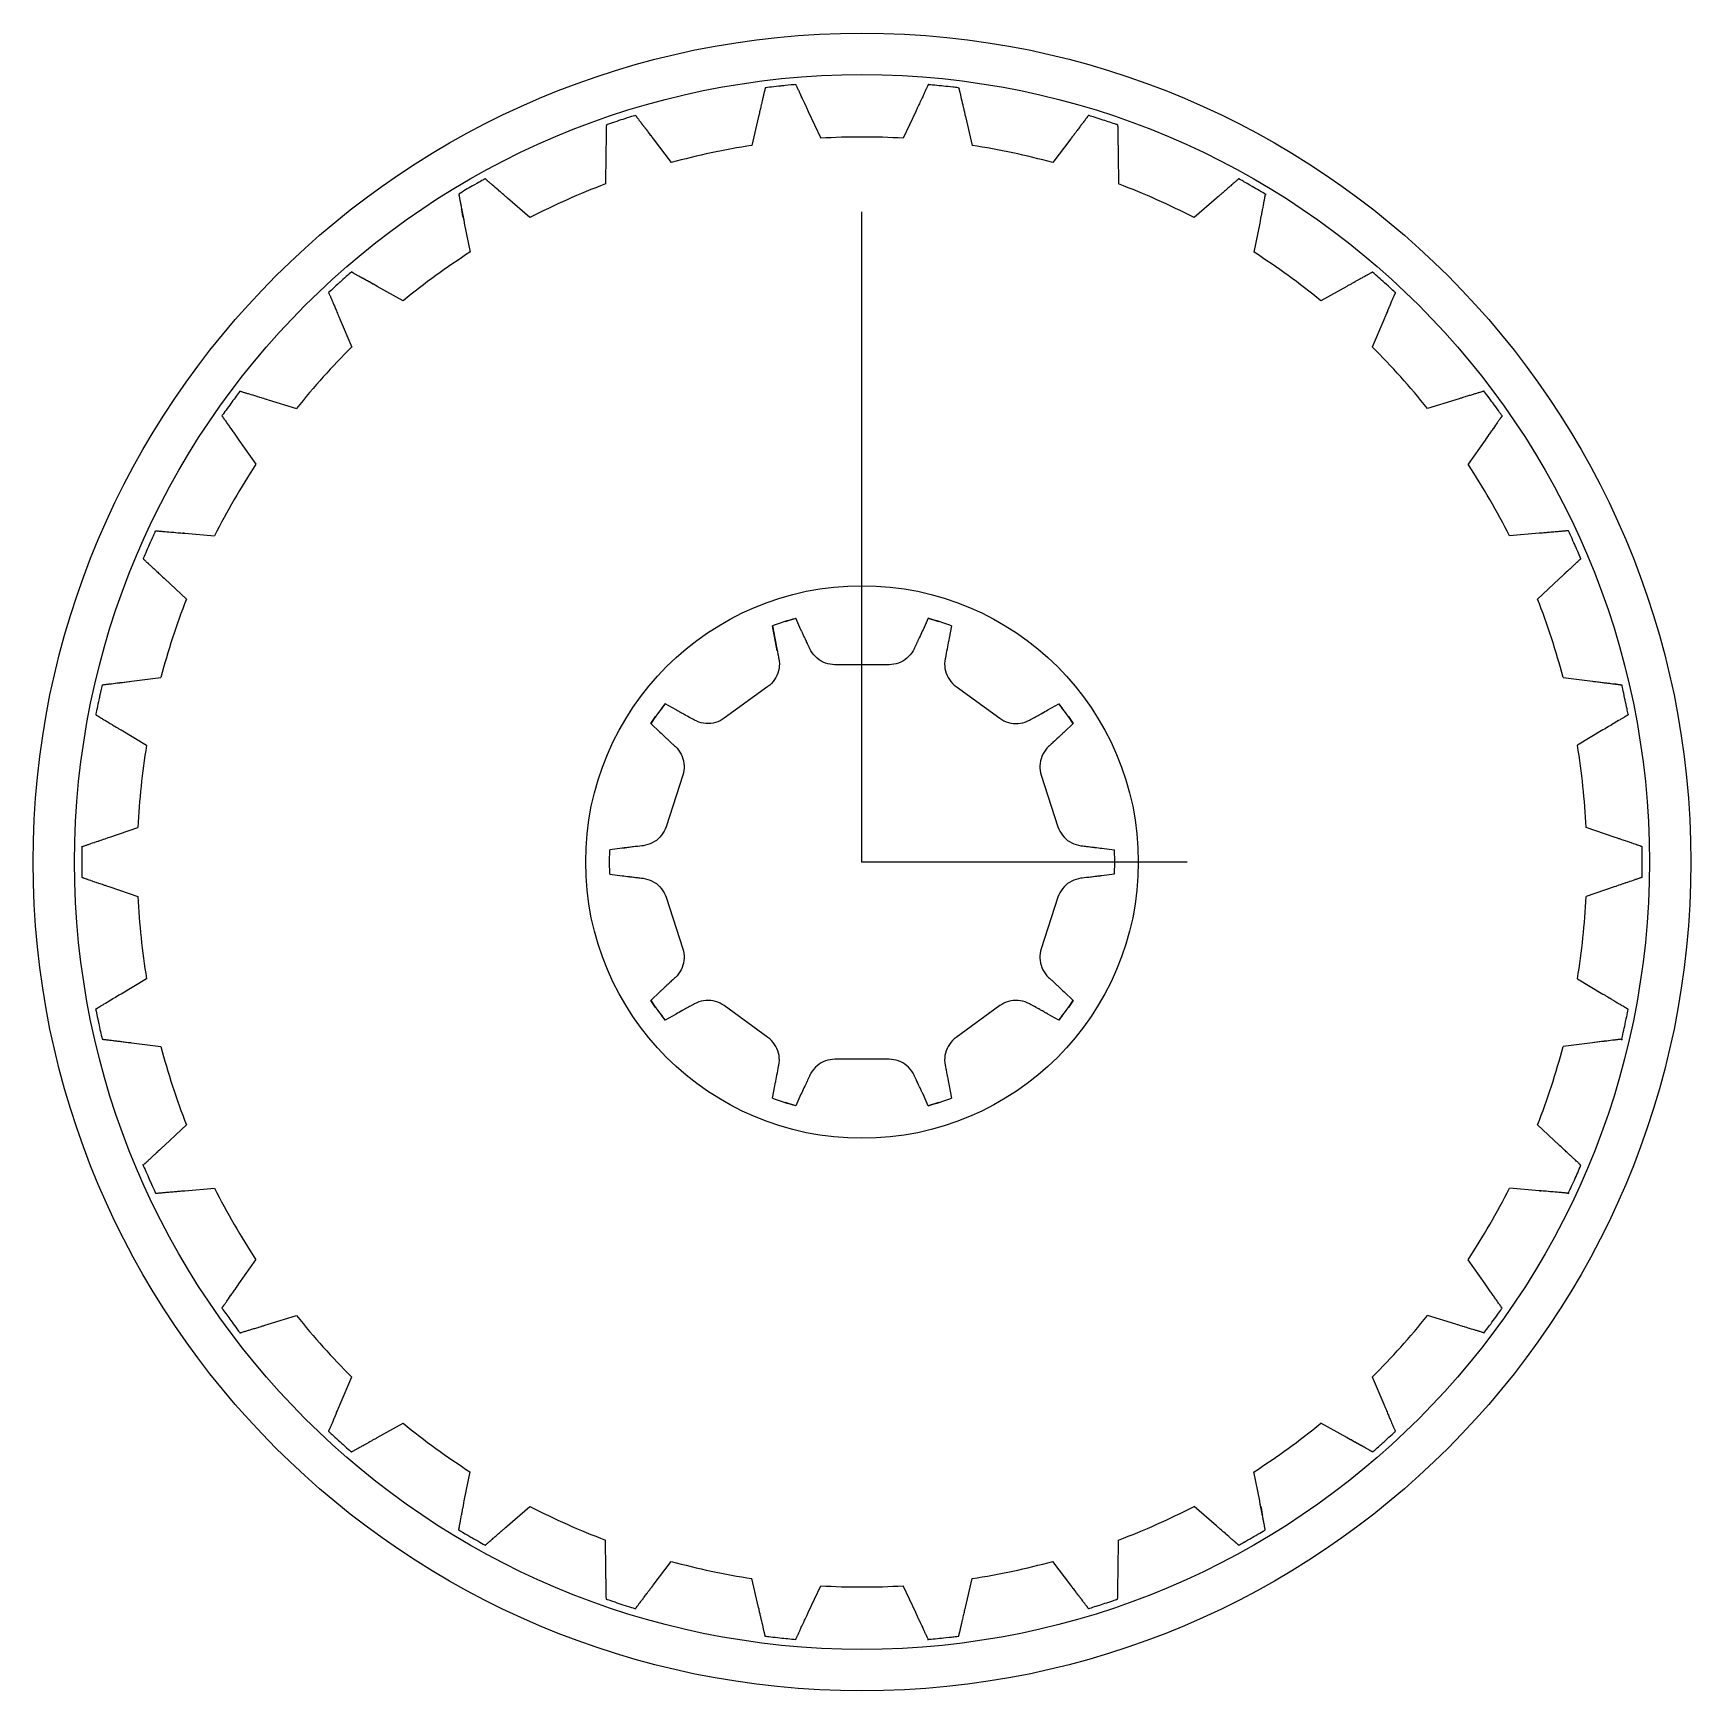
# Model space of a CAD drawing. Header units: millimetres. Extents: x -15 to 15, y -15 to 15.
import ezdxf

# ---------------------------------------------------------------- set-up
doc = ezdxf.new("R2010")
doc.units = ezdxf.units.MM
doc.header["$PDSIZE"] = -1

msp = doc.modelspace()

# ---------------------------------------------------------------- linework, layer by layer
at = {"color": 7, "linetype": 'Continuous', "lineweight": 25}
for p, q in [((1.739, 14.012), (1.751, 14.011)), ((-1.806, 13.776), (-1.806, 13.776)), ((4.616, 13.344), (4.626, 13.341)), ((9.149, 10.626), (9.149, 10.626)), ((9.377, 9.658), (9.381, 9.666)), ((9.341, 9.571), (9.341, 9.573)), ((-11.258, 8.522), (-11.265, 8.514)), ((11.21, 7.54), (11.212, 7.543)), ((-12.789, 5.984), (-12.784, 5.995)), ((-12.27, 5.95), (-12.294, 5.952)), ((-1.533, 3.819), (-1.621, 4.273)), ((-1.382, 4.355), (-1.2, 4.41)), ((1.2, 4.41), (1.382, 4.355)), ((13.646, 3.219), (13.633, 3.221)), ((13.748, 3.207), (13.751, 3.206)), ((-3.63, 2.774), (-3.563, 2.862)), ((3.563, 2.862), (3.63, 2.774)), ((-3.823, 2.504), (-3.735, 2.632)), ((3.735, 2.632), (3.823, 2.504)), ((13.864, 2.676), (13.866, 2.664)), ((-4.299, 0.254), (-4.29, 0.255)), ((14.093, 0.286), (14.09, 0.286)), ((-14.093, -0.286), (-14.09, -0.286)), ((14.117, -0.277), (14.117, -0.266)), ((-3.735, -2.632), (-3.823, -2.504)), ((3.823, -2.504), (3.735, -2.632)), ((-3.563, -2.862), (-3.63, -2.774)), ((3.63, -2.774), (3.563, -2.862)), ((13.749, -3.207), (13.749, -3.207)), ((-1.2, -4.41), (-1.382, -4.355)), ((1.382, -4.355), (1.2, -4.41)), ((12.27, -5.95), (12.294, -5.952)), ((-11.584, -8.074), (-11.578, -8.082)), ((-11.126, -8.482), (-11.126, -8.482)), ((-9.377, -9.658), (-9.381, -9.666)), ((-9.652, -10.306), (-9.643, -10.314)), ((-9.149, -10.626), (-9.149, -10.626)), ((6.819, -12.365), (6.83, -12.358)), ((1.806, -13.776), (1.806, -13.776)), ((4.099, -13.512), (4.109, -13.509))]:
    msp.add_line(p, q, dxfattribs=at)
at = {"color": 7, "linetype": 'Continuous'}
for q in [(0, 11.765), (5.882, 0)]:
    msp.add_line((0, 0), q, dxfattribs=at)
at = {"color": 7, "linetype": 'Continuous', "lineweight": 25, "flags": 128}
for points in [[(-1.751, 14.011), (-1.751, 14.011), (-1.752, 14.009), (-1.752, 14.009), (-1.753, 14.005), (-1.753, 14.004), (-1.754, 13.998), (-1.755, 13.995), (-1.757, 13.988), (-1.757, 13.984), (-1.758, 13.983), (-1.761, 13.97), (-1.761, 13.967), (-1.765, 13.953), (-1.766, 13.948), (-1.769, 13.934), (-1.771, 13.926), (-1.774, 13.912), (-1.775, 13.909), (-1.777, 13.901), (-1.781, 13.883), (-1.783, 13.873), (-1.788, 13.854), (-1.79, 13.843), (-1.795, 13.823), (-1.798, 13.81), (-1.802, 13.791), (-1.806, 13.775), (-1.811, 13.754), (-1.814, 13.739), (-1.819, 13.716), (-1.823, 13.7), (-1.828, 13.677), (-1.832, 13.66), (-1.838, 13.637), (-1.842, 13.619), (-1.848, 13.594), (-1.852, 13.577), (-1.858, 13.55), (-1.861, 13.534), (-1.868, 13.507), (-1.871, 13.491), (-1.992, 12.968)], [(-1.2, 14.069), (-1.2, 14.069), (-1.2, 14.069), (-1.199, 14.067), (-1.199, 14.067), (-1.198, 14.065), (-1.197, 14.062), (-1.195, 14.059), (-1.193, 14.054), (-1.191, 14.05), (-1.188, 14.042), (-1.186, 14.039), (-1.181, 14.028), (-1.18, 14.025), (-1.175, 14.015), (-1.173, 14.011), (-1.166, 13.997), (-1.163, 13.99), (-1.157, 13.976), (-1.152, 13.967), (-1.146, 13.954), (-1.14, 13.941), (-1.134, 13.928), (-1.127, 13.912), (-1.113, 13.883), (-1.099, 13.852), (-1.098, 13.85), (-1.083, 13.819), (-1.082, 13.816), (-1.067, 13.784), (-1.065, 13.78), (-1.061, 13.771), (-1.048, 13.742), (-1.043, 13.733), (-1.03, 13.704), (-1.025, 13.695), (-1.012, 13.665), (-1.007, 13.655), (-0.993, 13.625), (-0.988, 13.614), (-0.974, 13.585), (-0.748, 13.099)], [(1.2, 14.069), (1.2, 14.069), (1.199, 14.068), (1.199, 14.067), (1.197, 14.063), (1.197, 14.062), (1.194, 14.057), (1.193, 14.054), (1.19, 14.047), (1.189, 14.044), (1.188, 14.043), (1.182, 14.031), (1.181, 14.028), (1.175, 14.015), (1.173, 14.01), (1.167, 13.997), (1.163, 13.99), (1.157, 13.976), (1.156, 13.974), (1.152, 13.967), (1.144, 13.949), (1.14, 13.941), (1.132, 13.923), (1.127, 13.913), (1.119, 13.894), (1.113, 13.882), (1.105, 13.864), (1.098, 13.85), (1.089, 13.83), (1.082, 13.815), (1.072, 13.795), (1.065, 13.78), (1.055, 13.758), (1.048, 13.742), (1.038, 13.721), (1.03, 13.704), (1.019, 13.681), (1.012, 13.665), (1, 13.64), (0.993, 13.625), (0.981, 13.6), (0.974, 13.585), (0.748, 13.099)], [(1.751, 14.011), (1.751, 14.011), (1.751, 14.011), (1.752, 14.009), (1.752, 14.009), (1.752, 14.006), (1.753, 14.004), (1.754, 14), (1.755, 13.995), (1.756, 13.991), (1.758, 13.983), (1.759, 13.979), (1.761, 13.967), (1.762, 13.964), (1.765, 13.953), (1.766, 13.948), (1.769, 13.934), (1.771, 13.926), (1.774, 13.912), (1.777, 13.901), (1.78, 13.887), (1.783, 13.873), (1.786, 13.859), (1.79, 13.843), (1.797, 13.811), (1.805, 13.778), (1.806, 13.776), (1.813, 13.742), (1.814, 13.739), (1.822, 13.704), (1.823, 13.7), (1.825, 13.69), (1.832, 13.66), (1.835, 13.65), (1.842, 13.619), (1.844, 13.609), (1.852, 13.577), (1.854, 13.566), (1.861, 13.534), (1.864, 13.522), (1.871, 13.491), (1.992, 12.968)], [(-4.099, 13.512), (-4.099, 13.512), (-4.099, 13.512), (-4.098, 13.51), (-4.097, 13.51), (-4.096, 13.508), (-4.094, 13.506), (-4.092, 13.503), (-4.089, 13.499), (-4.086, 13.495), (-4.081, 13.489), (-4.079, 13.486), (-4.072, 13.476), (-4.07, 13.473), (-4.063, 13.464), (-4.06, 13.461), (-4.051, 13.449), (-4.046, 13.442), (-4.037, 13.431), (-4.031, 13.422), (-4.022, 13.41), (-4.014, 13.399), (-4.005, 13.388), (-3.995, 13.374), (-3.976, 13.348), (-3.955, 13.321), (-3.953, 13.319), (-3.933, 13.292), (-3.931, 13.289), (-3.909, 13.261), (-3.907, 13.257), (-3.901, 13.249), (-3.882, 13.224), (-3.876, 13.216), (-3.857, 13.19), (-3.85, 13.182), (-3.831, 13.156), (-3.824, 13.147), (-3.804, 13.121), (-3.797, 13.111), (-3.778, 13.086), (-3.455, 12.657)], [(4.099, 13.512), (4.099, 13.512), (4.098, 13.511), (4.098, 13.51), (4.095, 13.507), (4.094, 13.506), (4.091, 13.501), (4.089, 13.499), (4.085, 13.493), (4.083, 13.49), (4.081, 13.489), (4.074, 13.479), (4.072, 13.476), (4.063, 13.465), (4.06, 13.46), (4.051, 13.449), (4.046, 13.442), (4.038, 13.431), (4.036, 13.428), (4.031, 13.422), (4.02, 13.407), (4.014, 13.399), (4.002, 13.383), (3.995, 13.374), (3.983, 13.358), (3.975, 13.348), (3.963, 13.332), (3.953, 13.319), (3.94, 13.302), (3.931, 13.289), (3.917, 13.27), (3.907, 13.257), (3.892, 13.238), (3.882, 13.224), (3.868, 13.205), (3.857, 13.19), (3.841, 13.17), (3.831, 13.156), (3.814, 13.134), (3.804, 13.121), (3.787, 13.099), (3.778, 13.086), (3.455, 12.657)], [(-4.626, 13.341), (-4.626, 13.341), (-4.626, 13.339), (-4.626, 13.339), (-4.626, 13.335), (-4.626, 13.333), (-4.626, 13.327), (-4.626, 13.324), (-4.627, 13.317), (-4.627, 13.313), (-4.627, 13.312), (-4.627, 13.299), (-4.627, 13.296), (-4.627, 13.282), (-4.627, 13.276), (-4.627, 13.261), (-4.628, 13.254), (-4.628, 13.239), (-4.628, 13.236), (-4.628, 13.228), (-4.628, 13.209), (-4.629, 13.2), (-4.629, 13.18), (-4.629, 13.168), (-4.629, 13.148), (-4.63, 13.135), (-4.63, 13.115), (-4.63, 13.099), (-4.631, 13.077), (-4.631, 13.061), (-4.631, 13.038), (-4.632, 13.021), (-4.632, 12.998), (-4.632, 12.98), (-4.633, 12.957), (-4.633, 12.938), (-4.634, 12.912), (-4.634, 12.895), (-4.634, 12.868), (-4.635, 12.851), (-4.635, 12.823), (-4.635, 12.807), (-4.645, 12.27)], [(4.626, 13.341), (4.626, 13.341), (4.626, 13.341), (4.626, 13.339), (4.626, 13.338), (4.626, 13.336), (4.626, 13.333), (4.626, 13.329), (4.626, 13.324), (4.626, 13.32), (4.627, 13.312), (4.627, 13.308), (4.627, 13.296), (4.627, 13.292), (4.627, 13.281), (4.627, 13.276), (4.627, 13.261), (4.628, 13.254), (4.628, 13.239), (4.628, 13.228), (4.628, 13.213), (4.629, 13.2), (4.629, 13.185), (4.629, 13.168), (4.63, 13.136), (4.63, 13.102), (4.63, 13.099), (4.631, 13.065), (4.631, 13.061), (4.632, 13.026), (4.632, 13.022), (4.632, 13.012), (4.632, 12.98), (4.633, 12.97), (4.633, 12.938), (4.633, 12.928), (4.634, 12.895), (4.634, 12.884), (4.635, 12.851), (4.635, 12.839), (4.635, 12.807), (4.645, 12.27)], [(-6.011, 11.662), (-6.416, 12.014), (-6.44, 12.035), (-6.449, 12.043), (-6.474, 12.065), (-6.482, 12.072), (-6.507, 12.094), (-6.515, 12.1), (-6.539, 12.122), (-6.547, 12.128), (-6.57, 12.149), (-6.578, 12.155), (-6.581, 12.158), (-6.608, 12.181), (-6.61, 12.184), (-6.636, 12.206), (-6.638, 12.208), (-6.664, 12.23), (-6.688, 12.251), (-6.701, 12.262), (-6.712, 12.272), (-6.722, 12.281), (-6.734, 12.291), (-6.742, 12.298), (-6.753, 12.307), (-6.759, 12.312), (-6.77, 12.322), (-6.774, 12.325), (-6.782, 12.333), (-6.785, 12.335), (-6.794, 12.343), (-6.797, 12.345), (-6.803, 12.351), (-6.806, 12.354), (-6.81, 12.357), (-6.813, 12.36), (-6.815, 12.361), (-6.817, 12.363), (-6.817, 12.363), (-6.819, 12.364), (-6.819, 12.365), (-6.819, 12.365)], [(6.819, 12.365), (6.819, 12.365), (6.817, 12.364), (6.817, 12.363), (6.814, 12.361), (6.813, 12.36), (6.808, 12.356), (6.806, 12.354), (6.801, 12.349), (6.798, 12.347), (6.797, 12.345), (6.787, 12.337), (6.785, 12.335), (6.774, 12.326), (6.77, 12.322), (6.759, 12.313), (6.753, 12.307), (6.742, 12.298), (6.74, 12.296), (6.734, 12.291), (6.719, 12.278), (6.712, 12.272), (6.697, 12.259), (6.689, 12.252), (6.673, 12.238), (6.663, 12.229), (6.648, 12.216), (6.636, 12.206), (6.62, 12.192), (6.608, 12.181), (6.59, 12.166), (6.578, 12.155), (6.56, 12.139), (6.547, 12.128), (6.529, 12.112), (6.515, 12.1), (6.495, 12.083), (6.482, 12.072), (6.462, 12.054), (6.449, 12.043), (6.428, 12.025), (6.416, 12.014), (6.011, 11.662)], [(-7.299, 12.087), (-7.299, 12.087), (-7.298, 12.086), (-7.298, 12.085), (-7.298, 12.081), (-7.297, 12.08), (-7.296, 12.074), (-7.296, 12.071), (-7.294, 12.064), (-7.293, 12.061), (-7.293, 12.059), (-7.291, 12.046), (-7.29, 12.043), (-7.287, 12.029), (-7.286, 12.024), (-7.284, 12.01), (-7.282, 12.002), (-7.279, 11.987), (-7.279, 11.984), (-7.277, 11.977), (-7.274, 11.958), (-7.272, 11.949), (-7.268, 11.929), (-7.266, 11.918), (-7.262, 11.898), (-7.259, 11.885), (-7.256, 11.866), (-7.253, 11.85), (-7.248, 11.829), (-7.245, 11.813), (-7.241, 11.79), (-7.238, 11.774), (-7.233, 11.751), (-7.23, 11.734), (-7.225, 11.71), (-7.222, 11.692), (-7.217, 11.667), (-7.214, 11.65), (-7.208, 11.623), (-7.205, 11.607), (-7.2, 11.579), (-7.197, 11.563), (-7.094, 11.036)], [(7.299, 12.087), (7.299, 12.087), (7.299, 12.087), (7.298, 12.085), (7.298, 12.085), (7.298, 12.083), (7.297, 12.08), (7.297, 12.076), (7.296, 12.071), (7.295, 12.067), (7.293, 12.059), (7.292, 12.055), (7.29, 12.043), (7.289, 12.04), (7.287, 12.029), (7.286, 12.024), (7.284, 12.009), (7.282, 12.002), (7.279, 11.987), (7.277, 11.977), (7.274, 11.962), (7.272, 11.949), (7.269, 11.935), (7.266, 11.918), (7.26, 11.886), (7.253, 11.853), (7.253, 11.85), (7.246, 11.817), (7.245, 11.813), (7.239, 11.778), (7.238, 11.774), (7.236, 11.764), (7.23, 11.734), (7.228, 11.724), (7.222, 11.692), (7.22, 11.682), (7.214, 11.65), (7.212, 11.639), (7.205, 11.607), (7.203, 11.595), (7.197, 11.563), (7.094, 11.036)], [(-8.304, 10.158), (-8.773, 10.418), (-8.801, 10.433), (-8.812, 10.439), (-8.841, 10.455), (-8.85, 10.46), (-8.879, 10.476), (-8.888, 10.481), (-8.916, 10.497), (-8.925, 10.502), (-8.952, 10.517), (-8.961, 10.522), (-8.965, 10.524), (-8.996, 10.541), (-8.999, 10.543), (-9.029, 10.56), (-9.031, 10.561), (-9.061, 10.577), (-9.089, 10.593), (-9.104, 10.601), (-9.117, 10.608), (-9.129, 10.615), (-9.142, 10.622), (-9.151, 10.627), (-9.164, 10.634), (-9.171, 10.638), (-9.184, 10.645), (-9.188, 10.648), (-9.198, 10.653), (-9.201, 10.655), (-9.211, 10.661), (-9.215, 10.663), (-9.222, 10.667), (-9.226, 10.669), (-9.231, 10.671), (-9.234, 10.673), (-9.236, 10.674), (-9.238, 10.676), (-9.239, 10.676), (-9.24, 10.677), (-9.24, 10.677), (-9.24, 10.677)], [(9.24, 10.677), (9.24, 10.677), (9.239, 10.676), (9.239, 10.676), (9.235, 10.674), (9.234, 10.673), (9.229, 10.67), (9.226, 10.669), (9.22, 10.665), (9.217, 10.663), (9.215, 10.663), (9.204, 10.656), (9.201, 10.655), (9.189, 10.648), (9.184, 10.645), (9.171, 10.638), (9.164, 10.634), (9.151, 10.627), (9.149, 10.626), (9.142, 10.622), (9.125, 10.613), (9.117, 10.608), (9.099, 10.599), (9.09, 10.593), (9.072, 10.583), (9.06, 10.577), (9.043, 10.567), (9.029, 10.559), (9.01, 10.549), (8.996, 10.541), (8.976, 10.53), (8.961, 10.522), (8.94, 10.51), (8.925, 10.502), (8.904, 10.49), (8.888, 10.481), (8.866, 10.469), (8.85, 10.46), (8.827, 10.447), (8.812, 10.439), (8.788, 10.426), (8.773, 10.418), (8.304, 10.158)], [(-9.652, 10.306), (-9.652, 10.306), (-9.652, 10.304), (-9.652, 10.304), (-9.65, 10.3), (-9.649, 10.299), (-9.647, 10.293), (-9.646, 10.29), (-9.643, 10.284), (-9.642, 10.281), (-9.641, 10.279), (-9.636, 10.267), (-9.635, 10.264), (-9.629, 10.251), (-9.627, 10.246), (-9.621, 10.233), (-9.618, 10.226), (-9.612, 10.212), (-9.611, 10.209), (-9.608, 10.202), (-9.601, 10.184), (-9.597, 10.176), (-9.589, 10.157), (-9.585, 10.147), (-9.577, 10.128), (-9.572, 10.116), (-9.564, 10.098), (-9.558, 10.083), (-9.549, 10.063), (-9.543, 10.048), (-9.534, 10.027), (-9.528, 10.012), (-9.518, 9.99), (-9.511, 9.974), (-9.502, 9.952), (-9.495, 9.935), (-9.485, 9.911), (-9.478, 9.895), (-9.468, 9.87), (-9.461, 9.855), (-9.45, 9.829), (-9.444, 9.814), (-9.234, 9.32)], [(9.652, 10.306), (9.652, 10.306), (9.652, 10.306), (9.652, 10.304), (9.651, 10.304), (9.65, 10.301), (9.649, 10.299), (9.648, 10.295), (9.646, 10.29), (9.644, 10.287), (9.641, 10.279), (9.639, 10.275), (9.635, 10.264), (9.633, 10.261), (9.629, 10.251), (9.627, 10.246), (9.621, 10.233), (9.618, 10.226), (9.612, 10.212), (9.608, 10.202), (9.603, 10.189), (9.597, 10.176), (9.591, 10.162), (9.585, 10.147), (9.572, 10.117), (9.559, 10.086), (9.558, 10.083), (9.545, 10.052), (9.543, 10.048), (9.529, 10.016), (9.528, 10.012), (9.524, 10.003), (9.511, 9.974), (9.508, 9.965), (9.495, 9.935), (9.491, 9.926), (9.478, 9.895), (9.474, 9.885), (9.461, 9.855), (9.456, 9.844), (9.444, 9.814), (9.234, 9.32)], [(-11.258, 8.522), (-11.258, 8.522), (-11.258, 8.522), (-11.256, 8.522), (-11.256, 8.521), (-11.254, 8.521), (-11.251, 8.52), (-11.247, 8.519), (-11.242, 8.517), (-11.238, 8.516), (-11.23, 8.514), (-11.227, 8.513), (-11.215, 8.509), (-11.212, 8.508), (-11.201, 8.505), (-11.197, 8.503), (-11.182, 8.499), (-11.175, 8.497), (-11.161, 8.492), (-11.15, 8.489), (-11.136, 8.485), (-11.123, 8.481), (-11.109, 8.477), (-11.093, 8.472), (-11.062, 8.462), (-11.03, 8.452), (-11.027, 8.452), (-10.994, 8.442), (-10.991, 8.44), (-10.957, 8.43), (-10.953, 8.429), (-10.943, 8.426), (-10.914, 8.417), (-10.904, 8.414), (-10.873, 8.404), (-10.863, 8.401), (-10.832, 8.392), (-10.821, 8.389), (-10.79, 8.379), (-10.778, 8.375), (-10.748, 8.366), (-10.234, 8.209)], [(11.258, 8.522), (11.258, 8.522), (11.257, 8.522), (11.256, 8.522), (11.252, 8.52), (11.251, 8.52), (11.245, 8.518), (11.242, 8.517), (11.236, 8.515), (11.232, 8.514), (11.23, 8.514), (11.218, 8.51), (11.215, 8.509), (11.202, 8.505), (11.197, 8.503), (11.182, 8.499), (11.175, 8.497), (11.161, 8.492), (11.158, 8.492), (11.15, 8.489), (11.132, 8.484), (11.123, 8.481), (11.104, 8.475), (11.093, 8.472), (11.074, 8.466), (11.061, 8.462), (11.042, 8.456), (11.027, 8.451), (11.006, 8.445), (10.991, 8.44), (10.969, 8.434), (10.953, 8.429), (10.93, 8.422), (10.914, 8.417), (10.891, 8.41), (10.873, 8.404), (10.849, 8.397), (10.832, 8.392), (10.806, 8.384), (10.79, 8.379), (10.763, 8.371), (10.748, 8.366), (10.234, 8.209)], [(-11.584, 8.074), (-11.584, 8.074), (-11.583, 8.072), (-11.583, 8.072), (-11.581, 8.069), (-11.58, 8.068), (-11.576, 8.063), (-11.575, 8.06), (-11.57, 8.054), (-11.568, 8.051), (-11.567, 8.05), (-11.56, 8.039), (-11.558, 8.037), (-11.55, 8.025), (-11.547, 8.021), (-11.539, 8.009), (-11.534, 8.002), (-11.526, 7.99), (-11.524, 7.988), (-11.519, 7.981), (-11.508, 7.966), (-11.503, 7.958), (-11.492, 7.942), (-11.485, 7.933), (-11.474, 7.916), (-11.466, 7.905), (-11.455, 7.889), (-11.445, 7.876), (-11.433, 7.858), (-11.424, 7.845), (-11.411, 7.826), (-11.401, 7.812), (-11.387, 7.793), (-11.377, 7.779), (-11.364, 7.759), (-11.353, 7.744), (-11.338, 7.723), (-11.328, 7.708), (-11.313, 7.686), (-11.303, 7.673), (-11.287, 7.65), (-11.278, 7.636), (-10.97, 7.197)], [(11.584, 8.074), (11.584, 8.074), (11.584, 8.074), (11.583, 8.072), (11.583, 8.072), (11.581, 8.07), (11.58, 8.067), (11.578, 8.065), (11.574, 8.06), (11.572, 8.057), (11.567, 8.05), (11.565, 8.047), (11.558, 8.037), (11.556, 8.034), (11.55, 8.025), (11.547, 8.021), (11.538, 8.009), (11.534, 8.002), (11.526, 7.99), (11.519, 7.981), (11.511, 7.969), (11.503, 7.958), (11.495, 7.946), (11.485, 7.932), (11.467, 7.906), (11.447, 7.878), (11.445, 7.876), (11.426, 7.848), (11.424, 7.845), (11.404, 7.816), (11.401, 7.812), (11.395, 7.804), (11.377, 7.779), (11.372, 7.77), (11.353, 7.744), (11.347, 7.735), (11.328, 7.708), (11.322, 7.7), (11.303, 7.673), (11.296, 7.663), (11.278, 7.636), (10.97, 7.197)], [(-12.784, 5.995), (-12.784, 5.995), (-12.784, 5.995), (-12.782, 5.995), (-12.782, 5.995), (-12.779, 5.995), (-12.776, 5.995), (-12.773, 5.994), (-12.767, 5.994), (-12.763, 5.993), (-12.755, 5.993), (-12.751, 5.992), (-12.739, 5.991), (-12.736, 5.991), (-12.725, 5.99), (-12.72, 5.99), (-12.705, 5.988), (-12.697, 5.988), (-12.682, 5.986), (-12.672, 5.985), (-12.657, 5.984), (-12.643, 5.983), (-12.629, 5.982), (-12.612, 5.98), (-12.58, 5.977), (-12.546, 5.974), (-12.543, 5.974), (-12.509, 5.971), (-12.506, 5.971), (-12.471, 5.968), (-12.466, 5.967), (-12.456, 5.967), (-12.425, 5.964), (-12.415, 5.963), (-12.383, 5.96), (-12.373, 5.959), (-12.34, 5.956), (-12.329, 5.955), (-12.296, 5.953), (-12.284, 5.951), (-12.252, 5.949), (-11.718, 5.902)], [(12.784, 5.995), (12.784, 5.995), (12.783, 5.995), (12.782, 5.995), (12.778, 5.995), (12.777, 5.995), (12.771, 5.994), (12.768, 5.994), (12.76, 5.993), (12.757, 5.993), (12.755, 5.993), (12.742, 5.992), (12.739, 5.991), (12.725, 5.99), (12.72, 5.99), (12.705, 5.988), (12.697, 5.988), (12.682, 5.986), (12.68, 5.986), (12.672, 5.985), (12.653, 5.984), (12.643, 5.983), (12.624, 5.981), (12.612, 5.98), (12.592, 5.978), (12.579, 5.977), (12.559, 5.976), (12.543, 5.974), (12.522, 5.972), (12.505, 5.971), (12.483, 5.969), (12.466, 5.967), (12.442, 5.965), (12.425, 5.964), (12.401, 5.962), (12.383, 5.96), (12.357, 5.958), (12.34, 5.956), (12.313, 5.954), (12.296, 5.953), (12.268, 5.95), (12.252, 5.949), (11.718, 5.902)], [(-13.01, 5.489), (-13.01, 5.489), (-13.008, 5.488), (-13.008, 5.487), (-13.005, 5.485), (-13.004, 5.484), (-13, 5.48), (-12.997, 5.477), (-12.992, 5.473), (-12.99, 5.47), (-12.988, 5.469), (-12.979, 5.46), (-12.977, 5.458), (-12.966, 5.448), (-12.962, 5.445), (-12.952, 5.435), (-12.946, 5.429), (-12.935, 5.419), (-12.933, 5.417), (-12.927, 5.412), (-12.913, 5.399), (-12.906, 5.393), (-12.892, 5.379), (-12.884, 5.371), (-12.869, 5.357), (-12.859, 5.348), (-12.844, 5.335), (-12.833, 5.324), (-12.817, 5.309), (-12.805, 5.298), (-12.788, 5.282), (-12.776, 5.271), (-12.759, 5.255), (-12.746, 5.243), (-12.729, 5.227), (-12.715, 5.214), (-12.696, 5.197), (-12.683, 5.185), (-12.664, 5.166), (-12.651, 5.155), (-12.631, 5.136), (-12.619, 5.125), (-12.227, 4.759)], [(13.01, 5.489), (13.01, 5.489), (13.009, 5.489), (13.008, 5.487), (13.008, 5.487), (13.006, 5.486), (13.004, 5.484), (13.001, 5.481), (12.997, 5.477), (12.994, 5.475), (12.988, 5.469), (12.985, 5.466), (12.977, 5.458), (12.974, 5.456), (12.966, 5.448), (12.962, 5.445), (12.951, 5.435), (12.946, 5.429), (12.935, 5.419), (12.927, 5.412), (12.916, 5.402), (12.906, 5.393), (12.896, 5.383), (12.883, 5.371), (12.86, 5.349), (12.835, 5.326), (12.833, 5.324), (12.808, 5.301), (12.805, 5.298), (12.779, 5.274), (12.776, 5.271), (12.769, 5.264), (12.746, 5.243), (12.739, 5.236), (12.715, 5.214), (12.708, 5.207), (12.683, 5.185), (12.676, 5.177), (12.651, 5.155), (12.643, 5.147), (12.619, 5.125), (12.227, 4.759)], [(-1.621, 4.273), (-1.578, 4.05), (-1.572, 4.02), (-1.566, 3.989), (-1.56, 3.958), (-1.56, 3.956), (-1.553, 3.924), (-1.553, 3.922), (-1.551, 3.912), (-1.546, 3.888), (-1.544, 3.875), (-1.539, 3.851), (-1.536, 3.837), (-1.532, 3.813), (-1.529, 3.798), (-1.524, 3.775), (-1.521, 3.758), (-1.52, 3.75), (-1.517, 3.736), (-1.512, 3.71), (-1.509, 3.697), (-1.505, 3.676), (-1.499, 3.633), (-1.496, 3.589), (-1.497, 3.546), (-1.502, 3.502), (-1.511, 3.46), (-1.523, 3.418), (-1.539, 3.377), (-1.559, 3.338), (-1.581, 3.301), (-1.607, 3.266), (-1.636, 3.233), (-1.668, 3.203), (-1.702, 3.176), (-2.495, 2.6), (-2.531, 2.576), (-2.569, 2.555), (-2.609, 2.538), (-2.651, 2.524), (-2.693, 2.514), (-2.736, 2.507), (-2.78, 2.505), (-2.824, 2.506), (-2.867, 2.511), (-2.91, 2.52), (-2.951, 2.532), (-2.992, 2.548), (-3.031, 2.567), (-3.049, 2.578), (-3.084, 2.597), (-3.119, 2.616), (-3.121, 2.617), (-3.153, 2.635), (-3.156, 2.637), (-3.187, 2.654), (-3.19, 2.656), (-3.199, 2.66), (-3.22, 2.672), (-3.232, 2.679), (-3.251, 2.69), (-3.264, 2.696), (-3.282, 2.706), (-3.294, 2.713), (-3.311, 2.723), (-3.322, 2.729), (-3.331, 2.734), (-3.338, 2.738), (-3.357, 2.748), (-3.364, 2.752), (-3.563, 2.862)], [(1.2, 4.41), (1.104, 4.204), (1.091, 4.177), (1.078, 4.148), (1.064, 4.119), (1.064, 4.117), (1.05, 4.087), (1.049, 4.085), (1.045, 4.076), (1.034, 4.054), (1.029, 4.042), (1.018, 4.02), (1.012, 4.007), (1.002, 3.985), (0.995, 3.971), (0.986, 3.95), (0.979, 3.935), (0.975, 3.927), (0.969, 3.914), (0.958, 3.89), (0.952, 3.878), (0.943, 3.859), (0.923, 3.82), (0.9, 3.783), (0.873, 3.749), (0.843, 3.716), (0.811, 3.687), (0.777, 3.66), (0.74, 3.637), (0.701, 3.617), (0.661, 3.6), (0.619, 3.587), (0.577, 3.578), (0.534, 3.572), (0.49, 3.57), (-0.49, 3.57), (-0.534, 3.572), (-0.577, 3.578), (-0.619, 3.587), (-0.661, 3.6), (-0.701, 3.617), (-0.74, 3.637), (-0.777, 3.66), (-0.811, 3.687), (-0.843, 3.716), (-0.873, 3.749), (-0.9, 3.783), (-0.923, 3.82), (-0.943, 3.859), (-0.952, 3.878), (-0.969, 3.914), (-0.986, 3.95), (-0.987, 3.952), (-1.002, 3.986), (-1.003, 3.988), (-1.018, 4.02), (-1.02, 4.023), (-1.024, 4.032), (-1.034, 4.054), (-1.04, 4.067), (-1.05, 4.087), (-1.056, 4.1), (-1.064, 4.119), (-1.07, 4.131), (-1.078, 4.149), (-1.084, 4.16), (-1.088, 4.17), (-1.092, 4.177), (-1.101, 4.197), (-1.104, 4.204), (-1.2, 4.41)], [(1.621, 4.273), (1.578, 4.05), (1.576, 4.042), (1.572, 4.021), (1.571, 4.013), (1.569, 4.003), (1.566, 3.99), (1.562, 3.971), (1.56, 3.958), (1.556, 3.937), (1.553, 3.923), (1.549, 3.902), (1.546, 3.888), (1.542, 3.864), (1.54, 3.854), (1.539, 3.851), (1.532, 3.816), (1.532, 3.813), (1.525, 3.777), (1.524, 3.775), (1.517, 3.736), (1.509, 3.697), (1.505, 3.676), (1.499, 3.633), (1.496, 3.589), (1.497, 3.546), (1.502, 3.502), (1.511, 3.46), (1.523, 3.418), (1.539, 3.377), (1.559, 3.338), (1.581, 3.301), (1.607, 3.266), (1.636, 3.233), (1.668, 3.203), (1.702, 3.176), (2.495, 2.6), (2.531, 2.576), (2.569, 2.555), (2.609, 2.538), (2.651, 2.524), (2.693, 2.514), (2.736, 2.507), (2.78, 2.505), (2.824, 2.506), (2.867, 2.511), (2.91, 2.52), (2.951, 2.532), (2.992, 2.548), (3.031, 2.567), (3.049, 2.578), (3.061, 2.584), (3.084, 2.597), (3.097, 2.604), (3.104, 2.608), (3.119, 2.616), (3.139, 2.628), (3.153, 2.635), (3.174, 2.647), (3.187, 2.654), (3.208, 2.665), (3.22, 2.672), (3.241, 2.684), (3.25, 2.689), (3.252, 2.69), (3.281, 2.706), (3.282, 2.707), (3.311, 2.723), (3.338, 2.737), (3.364, 2.752), (3.563, 2.862)], [(-13.751, 3.206), (-13.751, 3.206), (-13.751, 3.206), (-13.749, 3.207), (-13.749, 3.207), (-13.747, 3.207), (-13.744, 3.207), (-13.74, 3.208), (-13.735, 3.208), (-13.731, 3.209), (-13.722, 3.21), (-13.718, 3.21), (-13.706, 3.212), (-13.703, 3.212), (-13.692, 3.214), (-13.687, 3.214), (-13.672, 3.216), (-13.665, 3.217), (-13.65, 3.219), (-13.639, 3.22), (-13.625, 3.222), (-13.611, 3.223), (-13.597, 3.225), (-13.58, 3.227), (-13.548, 3.231), (-13.514, 3.235), (-13.511, 3.236), (-13.477, 3.24), (-13.474, 3.24), (-13.439, 3.245), (-13.434, 3.245), (-13.424, 3.246), (-13.394, 3.25), (-13.384, 3.251), (-13.352, 3.255), (-13.341, 3.257), (-13.309, 3.261), (-13.298, 3.262), (-13.265, 3.266), (-13.253, 3.267), (-13.221, 3.271), (-12.689, 3.337)], [(12.689, 3.337), (13.221, 3.271), (13.237, 3.269), (13.265, 3.266), (13.282, 3.264), (13.309, 3.261), (13.326, 3.258), (13.352, 3.255), (13.37, 3.253), (13.394, 3.25), (13.411, 3.248), (13.434, 3.245), (13.451, 3.243), (13.474, 3.24), (13.49, 3.238), (13.511, 3.236), (13.527, 3.234), (13.547, 3.231), (13.56, 3.23), (13.58, 3.227), (13.591, 3.226), (13.611, 3.223), (13.62, 3.222), (13.639, 3.22), (13.647, 3.219), (13.65, 3.219), (13.665, 3.217), (13.673, 3.216), (13.687, 3.214), (13.692, 3.213), (13.706, 3.212), (13.71, 3.211), (13.722, 3.21), (13.724, 3.21), (13.728, 3.209), (13.735, 3.208), (13.738, 3.208), (13.744, 3.207), (13.745, 3.207), (13.749, 3.207), (13.75, 3.206), (13.751, 3.206), (13.751, 3.206)], [(-13.866, 2.664), (-13.866, 2.664), (-13.865, 2.663), (-13.865, 2.663), (-13.861, 2.661), (-13.86, 2.66), (-13.855, 2.657), (-13.852, 2.655), (-13.846, 2.652), (-13.843, 2.65), (-13.842, 2.649), (-13.831, 2.643), (-13.828, 2.641), (-13.816, 2.634), (-13.811, 2.631), (-13.799, 2.623), (-13.792, 2.619), (-13.779, 2.611), (-13.777, 2.61), (-13.77, 2.606), (-13.753, 2.596), (-13.745, 2.591), (-13.728, 2.581), (-13.719, 2.575), (-13.701, 2.565), (-13.69, 2.558), (-13.673, 2.548), (-13.659, 2.54), (-13.641, 2.528), (-13.627, 2.52), (-13.607, 2.508), (-13.593, 2.5), (-13.572, 2.487), (-13.558, 2.478), (-13.537, 2.466), (-13.521, 2.457), (-13.499, 2.443), (-13.484, 2.434), (-13.461, 2.42), (-13.447, 2.412), (-13.423, 2.397), (-13.409, 2.389), (-12.949, 2.113)], [(-3.823, 2.504), (-3.657, 2.349), (-3.635, 2.329), (-3.612, 2.307), (-3.588, 2.285), (-3.587, 2.284), (-3.563, 2.261), (-3.561, 2.26), (-3.554, 2.253), (-3.536, 2.236), (-3.526, 2.227), (-3.509, 2.211), (-3.498, 2.201), (-3.481, 2.185), (-3.469, 2.174), (-3.452, 2.158), (-3.44, 2.147), (-3.434, 2.141), (-3.423, 2.131), (-3.404, 2.113), (-3.394, 2.104), (-3.378, 2.089), (-3.348, 2.058), (-3.32, 2.025), (-3.295, 1.989), (-3.274, 1.951), (-3.256, 1.911), (-3.241, 1.87), (-3.23, 1.828), (-3.223, 1.785), (-3.22, 1.741), (-3.22, 1.697), (-3.224, 1.654), (-3.232, 1.611), (-3.244, 1.569), (-3.547, 0.637), (-3.562, 0.596), (-3.581, 0.557), (-3.603, 0.519), (-3.628, 0.484), (-3.657, 0.451), (-3.688, 0.42), (-3.721, 0.392), (-3.757, 0.368), (-3.795, 0.346), (-3.835, 0.328), (-3.876, 0.314), (-3.918, 0.303), (-3.961, 0.295), (-3.982, 0.293), (-4.022, 0.288), (-4.061, 0.283), (-4.064, 0.283), (-4.1, 0.278), (-4.103, 0.278), (-4.138, 0.274), (-4.142, 0.273), (-4.152, 0.272), (-4.175, 0.269), (-4.189, 0.267), (-4.211, 0.265), (-4.225, 0.263), (-4.246, 0.261), (-4.259, 0.259), (-4.279, 0.256), (-4.292, 0.255), (-4.302, 0.254), (-4.31, 0.253), (-4.332, 0.25), (-4.339, 0.249), (-4.565, 0.221)], [(3.823, 2.504), (3.657, 2.349), (3.651, 2.344), (3.635, 2.329), (3.629, 2.323), (3.622, 2.316), (3.612, 2.308), (3.598, 2.294), (3.588, 2.285), (3.573, 2.271), (3.563, 2.261), (3.547, 2.246), (3.536, 2.236), (3.519, 2.22), (3.511, 2.213), (3.509, 2.211), (3.483, 2.187), (3.481, 2.185), (3.454, 2.16), (3.452, 2.158), (3.424, 2.132), (3.394, 2.104), (3.378, 2.089), (3.348, 2.058), (3.32, 2.025), (3.295, 1.989), (3.274, 1.951), (3.256, 1.911), (3.241, 1.87), (3.23, 1.828), (3.223, 1.785), (3.22, 1.741), (3.22, 1.697), (3.224, 1.654), (3.232, 1.611), (3.244, 1.569), (3.547, 0.637), (3.562, 0.596), (3.581, 0.557), (3.603, 0.519), (3.628, 0.484), (3.657, 0.451), (3.688, 0.42), (3.721, 0.392), (3.757, 0.368), (3.795, 0.346), (3.835, 0.328), (3.876, 0.314), (3.918, 0.303), (3.961, 0.295), (3.982, 0.293), (3.996, 0.291), (4.022, 0.288), (4.036, 0.286), (4.045, 0.285), (4.061, 0.283), (4.084, 0.28), (4.1, 0.278), (4.123, 0.276), (4.138, 0.274), (4.162, 0.271), (4.175, 0.269), (4.2, 0.266), (4.21, 0.265), (4.212, 0.265), (4.244, 0.261), (4.246, 0.26), (4.279, 0.256), (4.31, 0.253), (4.339, 0.249), (4.565, 0.221)], [(13.866, 2.664), (13.866, 2.664), (13.866, 2.664), (13.865, 2.663), (13.864, 2.663), (13.862, 2.662), (13.86, 2.66), (13.857, 2.658), (13.852, 2.655), (13.849, 2.653), (13.841, 2.649), (13.838, 2.647), (13.828, 2.641), (13.825, 2.639), (13.815, 2.633), (13.811, 2.631), (13.798, 2.623), (13.792, 2.619), (13.779, 2.611), (13.77, 2.606), (13.757, 2.598), (13.745, 2.591), (13.733, 2.584), (13.718, 2.575), (13.691, 2.559), (13.661, 2.541), (13.659, 2.54), (13.63, 2.522), (13.627, 2.52), (13.597, 2.502), (13.593, 2.5), (13.584, 2.495), (13.558, 2.478), (13.549, 2.473), (13.521, 2.457), (13.512, 2.451), (13.484, 2.434), (13.475, 2.429), (13.447, 2.412), (13.436, 2.406), (13.409, 2.389), (12.949, 2.113)], [(-14.117, 0.277), (-14.117, 0.277), (-14.117, 0.277), (-14.115, 0.278), (-14.115, 0.278), (-14.113, 0.279), (-14.11, 0.28), (-14.107, 0.281), (-14.102, 0.283), (-14.098, 0.284), (-14.09, 0.287), (-14.086, 0.288), (-14.075, 0.292), (-14.071, 0.293), (-14.061, 0.297), (-14.056, 0.298), (-14.042, 0.303), (-14.035, 0.306), (-14.021, 0.31), (-14.011, 0.314), (-13.997, 0.319), (-13.984, 0.323), (-13.97, 0.328), (-13.954, 0.333), (-13.924, 0.344), (-13.891, 0.355), (-13.889, 0.356), (-13.857, 0.367), (-13.853, 0.368), (-13.82, 0.38), (-13.816, 0.381), (-13.806, 0.384), (-13.777, 0.394), (-13.767, 0.398), (-13.737, 0.408), (-13.727, 0.412), (-13.696, 0.422), (-13.685, 0.426), (-13.654, 0.437), (-13.643, 0.441), (-13.613, 0.451), (-13.105, 0.626)], [(14.117, 0.277), (14.117, 0.277), (14.116, 0.278), (14.115, 0.278), (14.112, 0.279), (14.11, 0.28), (14.105, 0.282), (14.102, 0.283), (14.095, 0.285), (14.092, 0.286), (14.09, 0.287), (14.078, 0.291), (14.075, 0.292), (14.061, 0.296), (14.056, 0.298), (14.042, 0.303), (14.035, 0.306), (14.021, 0.31), (14.018, 0.311), (14.011, 0.314), (13.993, 0.32), (13.984, 0.323), (13.965, 0.33), (13.954, 0.333), (13.935, 0.34), (13.923, 0.344), (13.904, 0.351), (13.889, 0.356), (13.868, 0.363), (13.853, 0.368), (13.831, 0.376), (13.815, 0.381), (13.793, 0.389), (13.777, 0.394), (13.754, 0.402), (13.737, 0.408), (13.712, 0.417), (13.696, 0.422), (13.67, 0.431), (13.654, 0.437), (13.628, 0.446), (13.613, 0.451), (13.105, 0.626)], [(-4.565, -0.221), (-4.57, 0), (-4.565, 0.221)], [(4.565, 0.221), (4.57, 0), (4.565, -0.221)], [(-14.117, -0.277), (-14.117, -0.277), (-14.116, -0.278), (-14.115, -0.278), (-14.112, -0.279), (-14.11, -0.28), (-14.105, -0.282), (-14.102, -0.283), (-14.095, -0.285), (-14.092, -0.286), (-14.09, -0.287), (-14.078, -0.291), (-14.075, -0.292), (-14.061, -0.296), (-14.056, -0.298), (-14.042, -0.303), (-14.035, -0.306), (-14.021, -0.31), (-14.018, -0.311), (-14.011, -0.314), (-13.993, -0.32), (-13.984, -0.323), (-13.965, -0.33), (-13.954, -0.333), (-13.935, -0.34), (-13.923, -0.344), (-13.904, -0.351), (-13.889, -0.356), (-13.868, -0.363), (-13.853, -0.368), (-13.831, -0.376), (-13.815, -0.381), (-13.793, -0.389), (-13.777, -0.394), (-13.754, -0.402), (-13.737, -0.408), (-13.712, -0.417), (-13.696, -0.422), (-13.67, -0.431), (-13.654, -0.437), (-13.628, -0.446), (-13.613, -0.451), (-13.105, -0.626)], [(-4.565, -0.221), (-4.339, -0.249), (-4.309, -0.253), (-4.278, -0.257), (-4.246, -0.26), (-4.244, -0.261), (-4.212, -0.265), (-4.21, -0.265), (-4.2, -0.266), (-4.175, -0.269), (-4.162, -0.271), (-4.138, -0.274), (-4.123, -0.276), (-4.1, -0.278), (-4.084, -0.28), (-4.061, -0.283), (-4.045, -0.285), (-4.036, -0.286), (-4.022, -0.288), (-3.996, -0.291), (-3.982, -0.293), (-3.961, -0.295), (-3.918, -0.303), (-3.876, -0.314), (-3.835, -0.328), (-3.795, -0.346), (-3.757, -0.368), (-3.721, -0.392), (-3.688, -0.42), (-3.657, -0.451), (-3.628, -0.484), (-3.603, -0.519), (-3.581, -0.557), (-3.562, -0.596), (-3.547, -0.637), (-3.244, -1.569), (-3.232, -1.611), (-3.224, -1.654), (-3.22, -1.697), (-3.22, -1.741), (-3.223, -1.785), (-3.23, -1.828), (-3.241, -1.87), (-3.256, -1.911), (-3.274, -1.951), (-3.295, -1.989), (-3.32, -2.025), (-3.348, -2.058), (-3.378, -2.089), (-3.394, -2.104), (-3.423, -2.131), (-3.452, -2.158), (-3.454, -2.16), (-3.481, -2.185), (-3.483, -2.187), (-3.509, -2.211), (-3.511, -2.213), (-3.519, -2.22), (-3.536, -2.236), (-3.547, -2.246), (-3.563, -2.261), (-3.573, -2.271), (-3.588, -2.285), (-3.598, -2.294), (-3.612, -2.308), (-3.622, -2.316), (-3.629, -2.323), (-3.635, -2.329), (-3.651, -2.344), (-3.657, -2.349), (-3.823, -2.504)], [(4.565, -0.221), (4.339, -0.249), (4.332, -0.25), (4.31, -0.253), (4.302, -0.254), (4.292, -0.255), (4.279, -0.256), (4.259, -0.259), (4.246, -0.261), (4.225, -0.263), (4.211, -0.265), (4.189, -0.267), (4.175, -0.269), (4.152, -0.272), (4.142, -0.273), (4.138, -0.274), (4.103, -0.278), (4.1, -0.278), (4.064, -0.283), (4.061, -0.283), (4.023, -0.288), (3.982, -0.293), (3.961, -0.295), (3.918, -0.303), (3.876, -0.314), (3.835, -0.328), (3.795, -0.346), (3.757, -0.368), (3.721, -0.392), (3.688, -0.42), (3.657, -0.451), (3.628, -0.484), (3.603, -0.519), (3.581, -0.557), (3.562, -0.596), (3.547, -0.637), (3.244, -1.569), (3.232, -1.611), (3.224, -1.654), (3.22, -1.697), (3.22, -1.741), (3.223, -1.785), (3.23, -1.828), (3.241, -1.87), (3.256, -1.911), (3.274, -1.951), (3.295, -1.989), (3.32, -2.025), (3.348, -2.058), (3.378, -2.089), (3.394, -2.104), (3.404, -2.113), (3.423, -2.131), (3.434, -2.141), (3.44, -2.147), (3.452, -2.158), (3.469, -2.174), (3.481, -2.185), (3.498, -2.201), (3.509, -2.211), (3.526, -2.227), (3.536, -2.236), (3.554, -2.253), (3.561, -2.26), (3.563, -2.261), (3.587, -2.284), (3.588, -2.285), (3.613, -2.308), (3.636, -2.329), (3.657, -2.349), (3.823, -2.504)], [(14.117, -0.277), (14.117, -0.277), (14.117, -0.277), (14.115, -0.278), (14.115, -0.278), (14.113, -0.279), (14.11, -0.28), (14.107, -0.281), (14.102, -0.283), (14.098, -0.284), (14.09, -0.287), (14.086, -0.288), (14.075, -0.292), (14.071, -0.293), (14.061, -0.297), (14.056, -0.298), (14.042, -0.303), (14.035, -0.306), (14.021, -0.31), (14.011, -0.314), (13.997, -0.319), (13.984, -0.323), (13.97, -0.328), (13.955, -0.333), (13.924, -0.344), (13.891, -0.355), (13.889, -0.356), (13.857, -0.367), (13.853, -0.368), (13.82, -0.38), (13.816, -0.381), (13.806, -0.384), (13.777, -0.394), (13.767, -0.398), (13.737, -0.408), (13.727, -0.412), (13.696, -0.422), (13.685, -0.426), (13.654, -0.437), (13.643, -0.441), (13.613, -0.451), (13.105, -0.626)], [(-12.949, -2.113), (-13.409, -2.389), (-13.436, -2.406), (-13.447, -2.412), (-13.475, -2.429), (-13.484, -2.434), (-13.512, -2.451), (-13.521, -2.457), (-13.549, -2.473), (-13.558, -2.478), (-13.584, -2.495), (-13.593, -2.5), (-13.597, -2.502), (-13.627, -2.52), (-13.63, -2.522), (-13.659, -2.54), (-13.661, -2.541), (-13.691, -2.559), (-13.718, -2.575), (-13.733, -2.584), (-13.745, -2.591), (-13.757, -2.598), (-13.77, -2.606), (-13.779, -2.612), (-13.792, -2.619), (-13.798, -2.623), (-13.811, -2.631), (-13.815, -2.633), (-13.825, -2.639), (-13.828, -2.641), (-13.838, -2.647), (-13.841, -2.649), (-13.849, -2.653), (-13.852, -2.655), (-13.857, -2.658), (-13.86, -2.66), (-13.862, -2.662), (-13.864, -2.663), (-13.865, -2.663), (-13.866, -2.664), (-13.866, -2.664), (-13.866, -2.664)], [(12.949, -2.113), (13.409, -2.389), (13.423, -2.397), (13.447, -2.412), (13.461, -2.42), (13.484, -2.434), (13.499, -2.443), (13.521, -2.457), (13.537, -2.466), (13.558, -2.478), (13.572, -2.487), (13.593, -2.5), (13.607, -2.508), (13.627, -2.52), (13.641, -2.528), (13.659, -2.54), (13.673, -2.548), (13.69, -2.558), (13.701, -2.565), (13.719, -2.575), (13.728, -2.581), (13.745, -2.591), (13.753, -2.596), (13.77, -2.606), (13.777, -2.61), (13.779, -2.612), (13.792, -2.619), (13.799, -2.623), (13.811, -2.631), (13.816, -2.634), (13.828, -2.641), (13.831, -2.643), (13.842, -2.649), (13.843, -2.65), (13.846, -2.652), (13.852, -2.655), (13.855, -2.657), (13.86, -2.66), (13.861, -2.661), (13.865, -2.663), (13.865, -2.663), (13.866, -2.664), (13.866, -2.664)], [(-1.621, -4.273), (-1.578, -4.05), (-1.576, -4.042), (-1.572, -4.021), (-1.571, -4.013), (-1.569, -4.003), (-1.566, -3.99), (-1.562, -3.971), (-1.56, -3.958), (-1.556, -3.937), (-1.553, -3.923), (-1.549, -3.902), (-1.546, -3.888), (-1.542, -3.864), (-1.54, -3.854), (-1.539, -3.851), (-1.532, -3.816), (-1.532, -3.813), (-1.525, -3.777), (-1.524, -3.775), (-1.517, -3.737), (-1.509, -3.697), (-1.505, -3.676), (-1.499, -3.633), (-1.496, -3.589), (-1.497, -3.546), (-1.502, -3.502), (-1.511, -3.46), (-1.523, -3.418), (-1.539, -3.377), (-1.559, -3.338), (-1.581, -3.301), (-1.607, -3.266), (-1.636, -3.233), (-1.668, -3.203), (-1.702, -3.176), (-2.495, -2.6), (-2.531, -2.576), (-2.569, -2.555), (-2.609, -2.538), (-2.651, -2.524), (-2.693, -2.514), (-2.736, -2.507), (-2.78, -2.505), (-2.824, -2.506), (-2.867, -2.511), (-2.91, -2.52), (-2.951, -2.532), (-2.992, -2.548), (-3.031, -2.567), (-3.049, -2.578), (-3.061, -2.584), (-3.084, -2.597), (-3.097, -2.604), (-3.104, -2.608), (-3.119, -2.616), (-3.139, -2.628), (-3.153, -2.635), (-3.174, -2.647), (-3.187, -2.654), (-3.208, -2.665), (-3.22, -2.672), (-3.241, -2.684), (-3.25, -2.689), (-3.252, -2.69), (-3.281, -2.706), (-3.282, -2.707), (-3.31, -2.722), (-3.338, -2.737), (-3.364, -2.752), (-3.563, -2.862)], [(3.563, -2.862), (3.364, -2.752), (3.357, -2.748), (3.338, -2.738), (3.331, -2.734), (3.322, -2.729), (3.311, -2.723), (3.294, -2.713), (3.282, -2.706), (3.264, -2.696), (3.251, -2.69), (3.232, -2.679), (3.22, -2.672), (3.199, -2.66), (3.19, -2.656), (3.187, -2.654), (3.156, -2.637), (3.153, -2.635), (3.121, -2.617), (3.119, -2.616), (3.086, -2.598), (3.049, -2.578), (3.031, -2.567), (2.992, -2.548), (2.951, -2.532), (2.91, -2.52), (2.867, -2.511), (2.824, -2.506), (2.78, -2.505), (2.736, -2.507), (2.693, -2.514), (2.651, -2.524), (2.609, -2.538), (2.569, -2.555), (2.531, -2.576), (2.495, -2.6), (1.702, -3.176), (1.668, -3.203), (1.636, -3.233), (1.607, -3.266), (1.581, -3.301), (1.559, -3.338), (1.539, -3.377), (1.523, -3.418), (1.511, -3.46), (1.502, -3.502), (1.497, -3.546), (1.496, -3.589), (1.499, -3.633), (1.505, -3.676), (1.509, -3.697), (1.512, -3.71), (1.517, -3.736), (1.52, -3.75), (1.521, -3.758), (1.524, -3.775), (1.529, -3.798), (1.532, -3.813), (1.536, -3.837), (1.539, -3.851), (1.544, -3.875), (1.546, -3.888), (1.551, -3.912), (1.553, -3.922), (1.553, -3.924), (1.56, -3.956), (1.56, -3.958), (1.566, -3.99), (1.572, -4.021), (1.578, -4.05), (1.621, -4.273)], [(-13.751, -3.206), (-13.751, -3.206), (-13.75, -3.206), (-13.749, -3.207), (-13.745, -3.207), (-13.744, -3.207), (-13.738, -3.208), (-13.735, -3.208), (-13.728, -3.209), (-13.724, -3.21), (-13.722, -3.21), (-13.71, -3.211), (-13.706, -3.212), (-13.692, -3.213), (-13.687, -3.214), (-13.673, -3.216), (-13.665, -3.217), (-13.65, -3.219), (-13.647, -3.219), (-13.639, -3.22), (-13.62, -3.222), (-13.611, -3.223), (-13.591, -3.226), (-13.58, -3.227), (-13.56, -3.23), (-13.547, -3.231), (-13.527, -3.234), (-13.511, -3.236), (-13.49, -3.238), (-13.474, -3.24), (-13.451, -3.243), (-13.434, -3.245), (-13.411, -3.248), (-13.394, -3.25), (-13.37, -3.253), (-13.352, -3.255), (-13.326, -3.258), (-13.309, -3.261), (-13.282, -3.264), (-13.265, -3.266), (-13.237, -3.269), (-13.221, -3.271), (-12.689, -3.337)], [(13.751, -3.206), (13.751, -3.206), (13.751, -3.206), (13.749, -3.207), (13.749, -3.207), (13.747, -3.207), (13.744, -3.207), (13.74, -3.208), (13.735, -3.208), (13.731, -3.209), (13.722, -3.21), (13.718, -3.21), (13.706, -3.212), (13.703, -3.212), (13.692, -3.214), (13.687, -3.214), (13.672, -3.216), (13.665, -3.217), (13.65, -3.219), (13.639, -3.22), (13.625, -3.222), (13.611, -3.223), (13.597, -3.225), (13.58, -3.227), (13.548, -3.231), (13.514, -3.235), (13.511, -3.236), (13.477, -3.24), (13.474, -3.24), (13.439, -3.245), (13.434, -3.245), (13.424, -3.246), (13.394, -3.25), (13.384, -3.251), (13.352, -3.255), (13.341, -3.257), (13.309, -3.261), (13.298, -3.262), (13.265, -3.266), (13.253, -3.267), (13.221, -3.271), (12.689, -3.337)], [(1.2, -4.41), (1.104, -4.204), (1.101, -4.197), (1.092, -4.177), (1.088, -4.17), (1.084, -4.16), (1.078, -4.149), (1.07, -4.131), (1.064, -4.119), (1.056, -4.1), (1.05, -4.087), (1.04, -4.067), (1.034, -4.054), (1.024, -4.032), (1.02, -4.023), (1.018, -4.02), (1.003, -3.988), (1.002, -3.986), (0.987, -3.952), (0.986, -3.95), (0.97, -3.915), (0.952, -3.878), (0.943, -3.859), (0.923, -3.82), (0.9, -3.783), (0.873, -3.749), (0.843, -3.716), (0.811, -3.687), (0.777, -3.66), (0.74, -3.637), (0.701, -3.617), (0.661, -3.6), (0.619, -3.587), (0.577, -3.578), (0.534, -3.572), (0.49, -3.57), (-0.49, -3.57), (-0.534, -3.572), (-0.577, -3.578), (-0.619, -3.587), (-0.661, -3.6), (-0.701, -3.617), (-0.74, -3.637), (-0.777, -3.66), (-0.811, -3.687), (-0.843, -3.716), (-0.873, -3.749), (-0.9, -3.783), (-0.923, -3.82), (-0.943, -3.859), (-0.952, -3.878), (-0.958, -3.89), (-0.969, -3.914), (-0.975, -3.927), (-0.979, -3.935), (-0.986, -3.95), (-0.995, -3.971), (-1.002, -3.985), (-1.012, -4.007), (-1.018, -4.02), (-1.029, -4.042), (-1.034, -4.054), (-1.045, -4.076), (-1.049, -4.085), (-1.05, -4.087), (-1.064, -4.117), (-1.064, -4.119), (-1.078, -4.148), (-1.091, -4.177), (-1.104, -4.204), (-1.2, -4.41)], [(-12.227, -4.759), (-12.619, -5.125), (-12.643, -5.147), (-12.651, -5.155), (-12.676, -5.177), (-12.683, -5.185), (-12.708, -5.207), (-12.715, -5.214), (-12.739, -5.236), (-12.746, -5.243), (-12.769, -5.264), (-12.776, -5.271), (-12.779, -5.274), (-12.805, -5.298), (-12.808, -5.301), (-12.833, -5.324), (-12.835, -5.326), (-12.86, -5.349), (-12.883, -5.371), (-12.896, -5.383), (-12.906, -5.393), (-12.916, -5.402), (-12.927, -5.412), (-12.935, -5.419), (-12.946, -5.429), (-12.951, -5.435), (-12.962, -5.445), (-12.966, -5.448), (-12.974, -5.456), (-12.977, -5.458), (-12.985, -5.466), (-12.988, -5.469), (-12.994, -5.475), (-12.997, -5.477), (-13.001, -5.481), (-13.004, -5.484), (-13.006, -5.486), (-13.008, -5.487), (-13.008, -5.487), (-13.009, -5.489), (-13.01, -5.489), (-13.01, -5.489)], [(13.01, -5.489), (13.01, -5.489), (13.008, -5.488), (13.008, -5.487), (13.005, -5.485), (13.004, -5.484), (13, -5.48), (12.997, -5.477), (12.992, -5.473), (12.99, -5.47), (12.988, -5.469), (12.979, -5.46), (12.977, -5.458), (12.966, -5.448), (12.962, -5.445), (12.952, -5.435), (12.946, -5.429), (12.935, -5.419), (12.933, -5.417), (12.927, -5.412), (12.913, -5.399), (12.906, -5.393), (12.892, -5.379), (12.884, -5.371), (12.869, -5.357), (12.859, -5.348), (12.844, -5.335), (12.833, -5.324), (12.817, -5.309), (12.805, -5.298), (12.788, -5.282), (12.776, -5.271), (12.759, -5.255), (12.746, -5.243), (12.729, -5.227), (12.715, -5.214), (12.696, -5.197), (12.683, -5.185), (12.664, -5.166), (12.651, -5.155), (12.631, -5.136), (12.619, -5.125), (12.227, -4.759)], [(-12.784, -5.995), (-12.784, -5.995), (-12.783, -5.995), (-12.782, -5.995), (-12.778, -5.995), (-12.777, -5.995), (-12.771, -5.994), (-12.768, -5.994), (-12.76, -5.993), (-12.757, -5.993), (-12.755, -5.993), (-12.742, -5.992), (-12.739, -5.991), (-12.725, -5.99), (-12.72, -5.99), (-12.705, -5.988), (-12.697, -5.988), (-12.682, -5.986), (-12.68, -5.986), (-12.672, -5.985), (-12.653, -5.984), (-12.643, -5.983), (-12.624, -5.981), (-12.612, -5.98), (-12.592, -5.978), (-12.579, -5.977), (-12.559, -5.976), (-12.543, -5.974), (-12.522, -5.972), (-12.505, -5.971), (-12.483, -5.969), (-12.466, -5.967), (-12.442, -5.965), (-12.425, -5.964), (-12.401, -5.962), (-12.383, -5.96), (-12.357, -5.958), (-12.34, -5.956), (-12.313, -5.954), (-12.296, -5.953), (-12.268, -5.95), (-12.252, -5.949), (-11.718, -5.902)], [(12.784, -5.995), (12.784, -5.995), (12.784, -5.995), (12.782, -5.995), (12.782, -5.995), (12.779, -5.995), (12.776, -5.995), (12.773, -5.994), (12.767, -5.994), (12.763, -5.993), (12.755, -5.993), (12.751, -5.992), (12.739, -5.991), (12.736, -5.991), (12.725, -5.99), (12.72, -5.99), (12.705, -5.988), (12.697, -5.988), (12.682, -5.986), (12.672, -5.985), (12.657, -5.984), (12.643, -5.983), (12.629, -5.982), (12.613, -5.98), (12.58, -5.977), (12.546, -5.974), (12.543, -5.974), (12.509, -5.971), (12.506, -5.971), (12.471, -5.968), (12.466, -5.967), (12.456, -5.967), (12.425, -5.964), (12.415, -5.963), (12.383, -5.96), (12.373, -5.959), (12.34, -5.956), (12.329, -5.955), (12.296, -5.953), (12.284, -5.951), (12.252, -5.949), (11.718, -5.902)], [(-11.584, -8.074), (-11.584, -8.074), (-11.584, -8.074), (-11.583, -8.072), (-11.583, -8.072), (-11.581, -8.07), (-11.58, -8.067), (-11.578, -8.065), (-11.574, -8.06), (-11.572, -8.057), (-11.567, -8.05), (-11.565, -8.047), (-11.558, -8.037), (-11.556, -8.034), (-11.55, -8.025), (-11.547, -8.021), (-11.538, -8.009), (-11.534, -8.002), (-11.526, -7.99), (-11.519, -7.981), (-11.511, -7.969), (-11.503, -7.958), (-11.495, -7.946), (-11.485, -7.932), (-11.467, -7.906), (-11.447, -7.878), (-11.445, -7.876), (-11.426, -7.848), (-11.424, -7.845), (-11.404, -7.816), (-11.401, -7.812), (-11.395, -7.804), (-11.377, -7.779), (-11.372, -7.77), (-11.353, -7.744), (-11.347, -7.735), (-11.328, -7.708), (-11.322, -7.7), (-11.303, -7.673), (-11.296, -7.663), (-11.278, -7.636), (-10.97, -7.197)], [(11.584, -8.074), (11.584, -8.074), (11.583, -8.072), (11.583, -8.072), (11.581, -8.069), (11.58, -8.068), (11.576, -8.063), (11.575, -8.06), (11.57, -8.054), (11.568, -8.051), (11.567, -8.05), (11.56, -8.039), (11.558, -8.037), (11.55, -8.025), (11.547, -8.021), (11.539, -8.009), (11.534, -8.002), (11.526, -7.99), (11.524, -7.988), (11.519, -7.981), (11.508, -7.966), (11.503, -7.958), (11.492, -7.942), (11.485, -7.933), (11.474, -7.916), (11.466, -7.905), (11.455, -7.889), (11.445, -7.876), (11.433, -7.858), (11.424, -7.845), (11.411, -7.826), (11.401, -7.812), (11.387, -7.793), (11.377, -7.779), (11.364, -7.759), (11.353, -7.744), (11.338, -7.723), (11.328, -7.708), (11.313, -7.686), (11.303, -7.673), (11.287, -7.65), (11.278, -7.636), (10.97, -7.197)], [(-11.258, -8.522), (-11.258, -8.522), (-11.257, -8.522), (-11.256, -8.522), (-11.252, -8.52), (-11.251, -8.52), (-11.245, -8.518), (-11.242, -8.517), (-11.236, -8.515), (-11.232, -8.514), (-11.23, -8.514), (-11.218, -8.51), (-11.215, -8.509), (-11.202, -8.505), (-11.197, -8.503), (-11.182, -8.499), (-11.175, -8.497), (-11.161, -8.492), (-11.158, -8.492), (-11.15, -8.489), (-11.132, -8.484), (-11.123, -8.481), (-11.104, -8.475), (-11.093, -8.472), (-11.074, -8.466), (-11.061, -8.462), (-11.042, -8.456), (-11.027, -8.451), (-11.006, -8.445), (-10.991, -8.44), (-10.969, -8.434), (-10.953, -8.429), (-10.93, -8.422), (-10.914, -8.417), (-10.891, -8.41), (-10.873, -8.404), (-10.849, -8.397), (-10.832, -8.392), (-10.806, -8.384), (-10.79, -8.379), (-10.763, -8.371), (-10.748, -8.366), (-10.234, -8.209)], [(11.258, -8.522), (11.258, -8.522), (11.258, -8.522), (11.256, -8.522), (11.256, -8.521), (11.254, -8.521), (11.251, -8.52), (11.247, -8.519), (11.242, -8.517), (11.238, -8.516), (11.23, -8.514), (11.227, -8.513), (11.215, -8.509), (11.212, -8.508), (11.201, -8.505), (11.197, -8.503), (11.182, -8.499), (11.175, -8.497), (11.161, -8.492), (11.15, -8.489), (11.136, -8.485), (11.123, -8.481), (11.109, -8.477), (11.094, -8.472), (11.062, -8.462), (11.03, -8.452), (11.027, -8.452), (10.994, -8.442), (10.991, -8.44), (10.957, -8.43), (10.953, -8.429), (10.943, -8.426), (10.914, -8.417), (10.904, -8.414), (10.873, -8.404), (10.863, -8.401), (10.832, -8.392), (10.821, -8.389), (10.79, -8.379), (10.778, -8.375), (10.748, -8.366), (10.234, -8.209)], [(-9.652, -10.306), (-9.652, -10.306), (-9.652, -10.306), (-9.652, -10.304), (-9.651, -10.304), (-9.65, -10.301), (-9.649, -10.299), (-9.648, -10.295), (-9.646, -10.29), (-9.644, -10.287), (-9.641, -10.279), (-9.639, -10.275), (-9.635, -10.264), (-9.633, -10.261), (-9.629, -10.251), (-9.627, -10.246), (-9.621, -10.233), (-9.618, -10.226), (-9.612, -10.212), (-9.608, -10.202), (-9.603, -10.189), (-9.597, -10.176), (-9.591, -10.162), (-9.585, -10.147), (-9.572, -10.117), (-9.559, -10.086), (-9.558, -10.083), (-9.545, -10.052), (-9.543, -10.048), (-9.529, -10.016), (-9.528, -10.012), (-9.524, -10.003), (-9.511, -9.974), (-9.508, -9.965), (-9.495, -9.935), (-9.491, -9.926), (-9.478, -9.895), (-9.474, -9.885), (-9.461, -9.855), (-9.456, -9.844), (-9.444, -9.814), (-9.234, -9.32)], [(9.234, -9.32), (9.444, -9.814), (9.45, -9.829), (9.461, -9.855), (9.468, -9.87), (9.478, -9.895), (9.485, -9.911), (9.495, -9.935), (9.502, -9.952), (9.511, -9.974), (9.518, -9.99), (9.528, -10.012), (9.534, -10.027), (9.543, -10.048), (9.549, -10.063), (9.558, -10.083), (9.564, -10.098), (9.572, -10.116), (9.577, -10.128), (9.585, -10.147), (9.589, -10.157), (9.597, -10.176), (9.601, -10.184), (9.608, -10.202), (9.611, -10.209), (9.612, -10.212), (9.618, -10.226), (9.621, -10.233), (9.627, -10.246), (9.629, -10.251), (9.635, -10.264), (9.636, -10.267), (9.641, -10.279), (9.642, -10.281), (9.643, -10.284), (9.646, -10.29), (9.647, -10.293), (9.649, -10.299), (9.65, -10.3), (9.652, -10.304), (9.652, -10.304), (9.652, -10.306), (9.652, -10.306)], [(-9.24, -10.677), (-9.24, -10.677), (-9.239, -10.676), (-9.239, -10.676), (-9.235, -10.674), (-9.234, -10.673), (-9.229, -10.67), (-9.226, -10.669), (-9.22, -10.665), (-9.217, -10.663), (-9.215, -10.663), (-9.204, -10.656), (-9.201, -10.655), (-9.189, -10.648), (-9.184, -10.645), (-9.171, -10.638), (-9.164, -10.634), (-9.151, -10.627), (-9.149, -10.626), (-9.142, -10.622), (-9.125, -10.613), (-9.117, -10.608), (-9.099, -10.599), (-9.09, -10.593), (-9.072, -10.583), (-9.06, -10.577), (-9.043, -10.567), (-9.029, -10.559), (-9.01, -10.549), (-8.996, -10.541), (-8.976, -10.53), (-8.961, -10.522), (-8.94, -10.51), (-8.925, -10.502), (-8.904, -10.49), (-8.888, -10.481), (-8.866, -10.469), (-8.85, -10.46), (-8.827, -10.447), (-8.812, -10.439), (-8.788, -10.426), (-8.773, -10.418), (-8.304, -10.158)], [(9.24, -10.677), (9.24, -10.677), (9.24, -10.677), (9.239, -10.676), (9.238, -10.676), (9.236, -10.674), (9.234, -10.673), (9.231, -10.671), (9.226, -10.669), (9.222, -10.667), (9.215, -10.663), (9.211, -10.661), (9.201, -10.655), (9.198, -10.653), (9.188, -10.648), (9.184, -10.645), (9.171, -10.638), (9.164, -10.634), (9.151, -10.627), (9.142, -10.622), (9.129, -10.615), (9.117, -10.608), (9.104, -10.601), (9.09, -10.593), (9.061, -10.577), (9.031, -10.561), (9.029, -10.56), (8.999, -10.543), (8.996, -10.541), (8.965, -10.524), (8.961, -10.522), (8.952, -10.517), (8.925, -10.502), (8.916, -10.497), (8.888, -10.481), (8.879, -10.476), (8.85, -10.46), (8.841, -10.455), (8.812, -10.439), (8.801, -10.433), (8.773, -10.418), (8.304, -10.158)], [(-7.299, -12.087), (-7.299, -12.087), (-7.299, -12.087), (-7.298, -12.085), (-7.298, -12.085), (-7.298, -12.083), (-7.297, -12.08), (-7.297, -12.076), (-7.296, -12.071), (-7.295, -12.067), (-7.293, -12.059), (-7.292, -12.055), (-7.29, -12.043), (-7.289, -12.04), (-7.287, -12.029), (-7.286, -12.024), (-7.284, -12.009), (-7.282, -12.002), (-7.279, -11.987), (-7.277, -11.977), (-7.274, -11.962), (-7.272, -11.949), (-7.269, -11.935), (-7.266, -11.918), (-7.26, -11.886), (-7.253, -11.853), (-7.253, -11.85), (-7.246, -11.817), (-7.245, -11.813), (-7.239, -11.778), (-7.238, -11.774), (-7.236, -11.764), (-7.23, -11.734), (-7.228, -11.724), (-7.222, -11.692), (-7.22, -11.682), (-7.214, -11.65), (-7.212, -11.639), (-7.205, -11.607), (-7.203, -11.595), (-7.197, -11.563), (-7.094, -11.036)], [(7.299, -12.087), (7.299, -12.087), (7.298, -12.086), (7.298, -12.085), (7.298, -12.081), (7.297, -12.08), (7.296, -12.074), (7.296, -12.071), (7.294, -12.064), (7.293, -12.061), (7.293, -12.059), (7.291, -12.046), (7.29, -12.043), (7.287, -12.029), (7.286, -12.024), (7.284, -12.01), (7.282, -12.002), (7.279, -11.987), (7.279, -11.984), (7.277, -11.977), (7.274, -11.958), (7.272, -11.949), (7.268, -11.929), (7.266, -11.918), (7.262, -11.898), (7.259, -11.885), (7.256, -11.866), (7.253, -11.85), (7.248, -11.829), (7.245, -11.813), (7.241, -11.79), (7.238, -11.774), (7.233, -11.751), (7.23, -11.734), (7.225, -11.71), (7.222, -11.692), (7.217, -11.667), (7.214, -11.65), (7.208, -11.623), (7.205, -11.607), (7.2, -11.579), (7.197, -11.563), (7.094, -11.036)], [(-6.819, -12.365), (-6.819, -12.365), (-6.817, -12.364), (-6.817, -12.363), (-6.814, -12.361), (-6.813, -12.36), (-6.808, -12.356), (-6.806, -12.354), (-6.801, -12.349), (-6.798, -12.347), (-6.797, -12.345), (-6.787, -12.337), (-6.785, -12.335), (-6.774, -12.326), (-6.77, -12.322), (-6.759, -12.313), (-6.753, -12.307), (-6.742, -12.298), (-6.74, -12.296), (-6.734, -12.291), (-6.719, -12.278), (-6.712, -12.272), (-6.697, -12.259), (-6.689, -12.252), (-6.673, -12.238), (-6.663, -12.229), (-6.648, -12.216), (-6.636, -12.206), (-6.62, -12.192), (-6.608, -12.181), (-6.59, -12.166), (-6.578, -12.155), (-6.56, -12.139), (-6.547, -12.128), (-6.529, -12.112), (-6.515, -12.1), (-6.495, -12.083), (-6.482, -12.072), (-6.462, -12.054), (-6.449, -12.043), (-6.428, -12.025), (-6.416, -12.014), (-6.011, -11.662)], [(6.819, -12.365), (6.819, -12.365), (6.819, -12.364), (6.817, -12.363), (6.817, -12.363), (6.815, -12.361), (6.813, -12.36), (6.81, -12.357), (6.806, -12.354), (6.803, -12.351), (6.797, -12.345), (6.794, -12.343), (6.785, -12.335), (6.782, -12.333), (6.774, -12.325), (6.77, -12.322), (6.759, -12.312), (6.753, -12.307), (6.742, -12.298), (6.734, -12.291), (6.722, -12.281), (6.712, -12.272), (6.701, -12.262), (6.689, -12.252), (6.664, -12.23), (6.638, -12.208), (6.636, -12.206), (6.61, -12.184), (6.608, -12.181), (6.581, -12.158), (6.578, -12.155), (6.57, -12.149), (6.547, -12.128), (6.539, -12.122), (6.515, -12.1), (6.507, -12.094), (6.482, -12.072), (6.474, -12.065), (6.449, -12.043), (6.44, -12.035), (6.416, -12.014), (6.011, -11.662)], [(-4.626, -13.341), (-4.626, -13.341), (-4.626, -13.341), (-4.626, -13.339), (-4.626, -13.338), (-4.626, -13.336), (-4.626, -13.333), (-4.626, -13.329), (-4.626, -13.324), (-4.626, -13.32), (-4.627, -13.312), (-4.627, -13.308), (-4.627, -13.296), (-4.627, -13.292), (-4.627, -13.281), (-4.627, -13.276), (-4.627, -13.261), (-4.628, -13.254), (-4.628, -13.239), (-4.628, -13.228), (-4.628, -13.213), (-4.629, -13.2), (-4.629, -13.185), (-4.629, -13.169), (-4.63, -13.136), (-4.63, -13.102), (-4.63, -13.099), (-4.631, -13.065), (-4.631, -13.061), (-4.632, -13.026), (-4.632, -13.022), (-4.632, -13.012), (-4.632, -12.98), (-4.633, -12.97), (-4.633, -12.938), (-4.633, -12.928), (-4.634, -12.895), (-4.634, -12.884), (-4.635, -12.851), (-4.635, -12.839), (-4.635, -12.807), (-4.645, -12.27)], [(4.626, -13.341), (4.626, -13.341), (4.626, -13.339), (4.626, -13.339), (4.626, -13.335), (4.626, -13.333), (4.626, -13.327), (4.626, -13.324), (4.627, -13.317), (4.627, -13.313), (4.627, -13.312), (4.627, -13.299), (4.627, -13.296), (4.627, -13.282), (4.627, -13.276), (4.627, -13.261), (4.628, -13.254), (4.628, -13.239), (4.628, -13.236), (4.628, -13.228), (4.628, -13.209), (4.629, -13.2), (4.629, -13.18), (4.629, -13.168), (4.629, -13.148), (4.63, -13.135), (4.63, -13.115), (4.63, -13.099), (4.631, -13.077), (4.631, -13.061), (4.631, -13.038), (4.632, -13.021), (4.632, -12.998), (4.632, -12.98), (4.633, -12.957), (4.633, -12.938), (4.634, -12.912), (4.634, -12.895), (4.634, -12.868), (4.635, -12.851), (4.635, -12.823), (4.635, -12.807), (4.645, -12.27)], [(-4.099, -13.512), (-4.099, -13.512), (-4.098, -13.511), (-4.098, -13.51), (-4.095, -13.507), (-4.094, -13.506), (-4.091, -13.501), (-4.089, -13.499), (-4.085, -13.493), (-4.083, -13.49), (-4.081, -13.489), (-4.074, -13.479), (-4.072, -13.476), (-4.063, -13.465), (-4.06, -13.46), (-4.051, -13.449), (-4.046, -13.442), (-4.038, -13.431), (-4.036, -13.428), (-4.031, -13.422), (-4.02, -13.407), (-4.014, -13.399), (-4.002, -13.383), (-3.995, -13.374), (-3.983, -13.358), (-3.975, -13.348), (-3.963, -13.332), (-3.953, -13.319), (-3.94, -13.302), (-3.931, -13.289), (-3.917, -13.27), (-3.907, -13.257), (-3.892, -13.238), (-3.882, -13.224), (-3.868, -13.205), (-3.857, -13.19), (-3.841, -13.17), (-3.831, -13.156), (-3.814, -13.134), (-3.804, -13.121), (-3.787, -13.099), (-3.778, -13.086), (-3.455, -12.657)], [(4.099, -13.512), (4.099, -13.512), (4.099, -13.512), (4.098, -13.51), (4.097, -13.51), (4.096, -13.508), (4.094, -13.506), (4.092, -13.503), (4.089, -13.499), (4.086, -13.495), (4.081, -13.489), (4.079, -13.486), (4.072, -13.476), (4.07, -13.473), (4.063, -13.464), (4.06, -13.461), (4.051, -13.449), (4.046, -13.442), (4.037, -13.431), (4.031, -13.422), (4.022, -13.41), (4.014, -13.399), (4.005, -13.388), (3.995, -13.375), (3.976, -13.348), (3.955, -13.321), (3.953, -13.319), (3.933, -13.292), (3.931, -13.289), (3.909, -13.261), (3.907, -13.257), (3.901, -13.249), (3.882, -13.224), (3.876, -13.216), (3.857, -13.19), (3.85, -13.182), (3.831, -13.156), (3.824, -13.147), (3.804, -13.121), (3.797, -13.111), (3.778, -13.086), (3.455, -12.657)], [(-1.751, -14.011), (-1.751, -14.011), (-1.751, -14.011), (-1.752, -14.009), (-1.752, -14.009), (-1.752, -14.006), (-1.753, -14.004), (-1.754, -14), (-1.755, -13.995), (-1.756, -13.991), (-1.758, -13.983), (-1.759, -13.979), (-1.761, -13.967), (-1.762, -13.964), (-1.765, -13.953), (-1.766, -13.948), (-1.769, -13.934), (-1.771, -13.926), (-1.774, -13.912), (-1.777, -13.901), (-1.78, -13.887), (-1.783, -13.873), (-1.786, -13.859), (-1.79, -13.843), (-1.797, -13.811), (-1.805, -13.778), (-1.806, -13.776), (-1.813, -13.742), (-1.814, -13.739), (-1.822, -13.704), (-1.823, -13.7), (-1.825, -13.69), (-1.832, -13.66), (-1.835, -13.65), (-1.842, -13.619), (-1.844, -13.609), (-1.852, -13.577), (-1.854, -13.566), (-1.861, -13.534), (-1.864, -13.522), (-1.871, -13.491), (-1.992, -12.968)], [(-1.2, -14.069), (-1.2, -14.069), (-1.199, -14.068), (-1.199, -14.067), (-1.197, -14.063), (-1.197, -14.062), (-1.194, -14.057), (-1.193, -14.054), (-1.19, -14.047), (-1.189, -14.044), (-1.188, -14.043), (-1.182, -14.031), (-1.181, -14.028), (-1.175, -14.015), (-1.173, -14.01), (-1.167, -13.997), (-1.163, -13.99), (-1.157, -13.976), (-1.156, -13.974), (-1.152, -13.967), (-1.144, -13.949), (-1.14, -13.941), (-1.132, -13.923), (-1.127, -13.913), (-1.119, -13.894), (-1.113, -13.882), (-1.105, -13.864), (-1.098, -13.85), (-1.089, -13.83), (-1.082, -13.815), (-1.072, -13.795), (-1.065, -13.78), (-1.055, -13.758), (-1.048, -13.742), (-1.038, -13.721), (-1.03, -13.704), (-1.019, -13.681), (-1.012, -13.665), (-1, -13.64), (-0.993, -13.625), (-0.981, -13.6), (-0.974, -13.585), (-0.748, -13.099)], [(1.2, -14.069), (1.2, -14.069), (1.2, -14.069), (1.199, -14.067), (1.199, -14.067), (1.198, -14.065), (1.197, -14.062), (1.195, -14.059), (1.193, -14.054), (1.191, -14.05), (1.188, -14.042), (1.186, -14.039), (1.181, -14.028), (1.18, -14.025), (1.175, -14.015), (1.173, -14.011), (1.166, -13.997), (1.163, -13.99), (1.157, -13.976), (1.152, -13.967), (1.146, -13.954), (1.14, -13.941), (1.134, -13.928), (1.127, -13.913), (1.113, -13.883), (1.099, -13.852), (1.098, -13.85), (1.083, -13.819), (1.082, -13.816), (1.067, -13.784), (1.065, -13.78), (1.061, -13.771), (1.048, -13.742), (1.043, -13.733), (1.03, -13.704), (1.025, -13.695), (1.012, -13.665), (1.007, -13.655), (0.993, -13.625), (0.988, -13.614), (0.974, -13.585), (0.748, -13.099)], [(1.751, -14.011), (1.751, -14.011), (1.752, -14.009), (1.752, -14.009), (1.753, -14.005), (1.753, -14.004), (1.754, -13.998), (1.755, -13.995), (1.757, -13.988), (1.757, -13.984), (1.758, -13.983), (1.761, -13.97), (1.761, -13.967), (1.765, -13.953), (1.766, -13.948), (1.769, -13.934), (1.771, -13.926), (1.774, -13.912), (1.775, -13.909), (1.777, -13.901), (1.781, -13.883), (1.783, -13.873), (1.788, -13.854), (1.79, -13.843), (1.795, -13.823), (1.798, -13.81), (1.802, -13.791), (1.806, -13.775), (1.811, -13.754), (1.814, -13.739), (1.819, -13.716), (1.823, -13.7), (1.828, -13.677), (1.832, -13.66), (1.838, -13.637), (1.842, -13.619), (1.848, -13.594), (1.852, -13.577), (1.858, -13.55), (1.861, -13.534), (1.868, -13.507), (1.871, -13.491), (1.992, -12.968)]]:
    msp.add_lwpolyline(points, dxfattribs=at)
at = {"color": 7, "linetype": 'Continuous', "lineweight": 25}
for radius in [15, 14.25, 5]:
    msp.add_circle((0, 0), radius, dxfattribs=at)
for centre, radius, start, end in [((0, 0), 13.12, 98.7335, 105.2665), ((0, 0), 13.12, 86.7334, 93.2666), ((0, 0), 13.12, 74.7335, 81.2665), ((-2.611, 4.37), 9.03, 119.432, 121.2769), ((0, 0), 13.12, 110.7335, 117.2665), ((0, 0), 13.12, 62.7335, 69.2665), ((0, 0), 13.12, 122.7336, 129.2664), ((0, 0), 13.12, 50.7336, 57.2664), ((3.351, 3.835), 9.027, 47.4321, 49.2771), ((0, 0), 13.12, 134.7336, 141.2664), ((0, 0), 13.12, 38.7336, 45.2664), ((0, 0), 13.12, 146.7335, 153.2665), ((0, 0), 13.12, 26.7335, 33.2665), ((0, 0), 13.12, 158.7335, 165.2664), ((0, 0), 13.12, 14.7336, 21.2665), ((0.234, -0.722), 5.328, 105.6182, 110.3744), ((-0.234, -0.719), 5.326, 69.6175, 74.3825), ((0.733, -0.533), 5.475, 141.6827, 146.3173), ((-0.733, -0.533), 5.475, 33.6827, 38.3173), ((0, 0), 13.12, 170.7335, 177.2665), ((0, 0), 13.12, 2.7335, 9.2665), ((0, 0), 13.12, 182.7335, 189.2665), ((0, 0), 13.12, 350.7335, 357.2665), ((0.733, 0.533), 5.475, 213.6827, 218.3173), ((-0.733, 0.533), 5.475, 321.6827, 326.3173), ((-4.969, -1.134), 9.023, 191.4324, 193.2775), ((0, 0), 13.12, 194.7336, 201.2665), ((0, 0), 13.12, 338.7335, 345.2664), ((0.234, 0.722), 5.328, 249.6256, 254.3818), ((-0.234, 0.719), 5.326, 285.6175, 290.3825), ((4.683, -2.002), 9.027, 335.432, 337.2772), ((0, 0), 13.12, 206.7335, 213.2665), ((0, 0), 13.12, 326.7335, 333.2665), ((0, 0), 13.12, 218.7336, 225.2664), ((0, 0), 13.12, 314.7336, 321.2664), ((0, 0), 13.12, 230.7336, 237.2664), ((0, 0), 13.12, 302.7336, 309.2664), ((0, 0), 13.12, 242.7335, 249.2665), ((0, 0), 13.12, 290.7335, 297.2665), ((0, 0), 13.12, 254.7335, 261.2665), ((0, 0), 13.12, 278.7335, 285.2665), ((0, 0), 13.12, 266.7334, 273.2666), ((-0.457, -5.074), 9.025, 263.4323, 265.2773)]:
    msp.add_arc(centre, radius, start, end, dxfattribs=at)
for points, knots in [([(-1.2, 14.069), (-1.198, 14.069), (-1.19, 14.07), (-1.331, 14.058), (-1.419, 14.048), (-1.448, 14.045), (-1.568, 14.032), (-1.722, 14.015), (-1.751, 14.011), (-1.751, 14.011)], [0, 0, 0, 0, 0.071015, 0.39075, 0.391036, 0.534042, 0.535105, 0.994669, 1, 1, 1, 1]), ([(1.739, 14.012), (1.706, 14.017), (1.674, 14.021), (1.591, 14.03), (1.532, 14.035), (1.384, 14.051), (1.23, 14.066), (1.2, 14.069), (1.2, 14.069)], [0, 0, 0, 0, 0.176788, 0.177734, 0.490296, 0.492906, 0.992383, 1, 1, 1, 1]), ([(-4.099, 13.512), (-4.094, 13.513), (-4.076, 13.519), (-4.279, 13.456), (-4.363, 13.429), (-4.452, 13.4), (-4.599, 13.35), (-4.626, 13.341), (-4.626, 13.341)], [0, 0, 0, 0, 0.146466, 0.570244, 0.571596, 0.572914, 0.99667, 1, 1, 1, 1]), ([(4.616, 13.344), (4.613, 13.345), (4.611, 13.346), (4.528, 13.373), (4.443, 13.401), (4.282, 13.453), (4.148, 13.497), (4.117, 13.506), (4.108, 13.509), (4.099, 13.512)], [0, 0, 0, 0, 0.045821, 0.047054, 0.486258, 0.489468, 0.923743, 0.927347, 1, 1, 1, 1]), ([(-6.819, 12.365), (-6.812, 12.369), (-6.792, 12.38), (-6.947, 12.291), (-7.048, 12.234)], [0, 0, 0, 0, 0.353802, 1, 1, 1, 1]), ([(7.299, 12.087), (7.312, 12.079), (7.345, 12.06), (7.132, 12.185), (7.059, 12.227), (7.009, 12.256), (6.93, 12.302), (6.902, 12.318), (6.86, 12.341), (6.819, 12.365)], [0, 0, 0, 0, 0.259265, 0.625878, 0.627355, 0.628742, 0.855991, 0.856352, 1, 1, 1, 1]), ([(-7.216, 11.663), (-7.231, 11.738), (-7.263, 11.902), (-7.229, 11.73), (-7.211, 11.638)], [0, 0, 0, 0, 0.463853, 1, 1, 1, 1]), ([(-7.214, 11.653), (-7.214, 11.652), (-7.213, 11.646), (-7.211, 11.635), (-7.209, 11.626)], [0, 0, 0, 0, 0.146607, 1, 1, 1, 1]), ([(-9.24, 10.677), (-9.229, 10.687), (-9.2, 10.713), (-9.384, 10.548), (-9.447, 10.492), (-9.491, 10.453), (-9.559, 10.393), (-9.582, 10.371), (-9.617, 10.338), (-9.652, 10.306)], [0, 0, 0, 0, 0.2589739, 0.6257301, 0.6272067, 0.6285926, 0.8559325, 0.856294, 1, 1, 1, 1]), ([(9.652, 10.306), (9.658, 10.3), (9.675, 10.285), (9.543, 10.406), (9.458, 10.483)], [0, 0, 0, 0, 0.355166, 1, 1, 1, 1]), ([(-11.265, 8.514), (-11.266, 8.512), (-11.268, 8.509), (-11.319, 8.439), (-11.372, 8.366), (-11.471, 8.229), (-11.554, 8.116), (-11.573, 8.089), (-11.579, 8.081), (-11.584, 8.074)], [0, 0, 0, 0, 0.04587, 0.0471, 0.486281, 0.489492, 0.923752, 0.92735, 1, 1, 1, 1]), ([(11.584, 8.074), (11.587, 8.07), (11.598, 8.054), (11.475, 8.228), (11.423, 8.3), (11.369, 8.375), (11.275, 8.499), (11.258, 8.522), (11.258, 8.522)], [0, 0, 0, 0, 0.146613, 0.570335, 0.571687, 0.573006, 0.996704, 1, 1, 1, 1]), ([(-12.789, 5.984), (-12.803, 5.954), (-12.817, 5.924), (-12.851, 5.848), (-12.875, 5.794), (-12.935, 5.658), (-12.998, 5.517), (-13.009, 5.489), (-13.01, 5.489)], [0, 0, 0, 0, 0.176687, 0.177629, 0.490242, 0.492854, 0.992394, 1, 1, 1, 1]), ([(13.01, 5.489), (13.01, 5.487), (13.014, 5.479), (12.958, 5.61), (12.922, 5.691), (12.91, 5.717), (12.861, 5.827), (12.797, 5.968), (12.784, 5.995), (12.784, 5.995)], [0, 0, 0, 0, 0.072378, 0.391658, 0.391945, 0.534748, 0.535811, 0.994723, 1, 1, 1, 1]), ([(-13.751, 3.206), (-13.751, 3.208), (-13.749, 3.216), (-13.781, 3.078), (-13.799, 2.992), (-13.805, 2.963), (-13.83, 2.845), (-13.861, 2.693), (-13.866, 2.664), (-13.866, 2.664)], [0, 0, 0, 0, 0.072403, 0.391662, 0.391949, 0.534739, 0.535801, 0.994681, 1, 1, 1, 1]), ([(13.864, 2.676), (13.858, 2.709), (13.852, 2.741), (13.834, 2.823), (13.822, 2.88), (13.791, 3.026), (13.758, 3.177), (13.751, 3.206), (13.751, 3.206)], [0, 0, 0, 0, 0.176666, 0.177608, 0.490217, 0.492827, 0.992368, 1, 1, 1, 1]), ([(-14.117, 0.277), (-14.117, 0.282), (-14.117, 0.301), (-14.12, 0.088), (-14.12, 0), (-14.12, -0.093), (-14.118, -0.249), (-14.117, -0.277), (-14.117, -0.277)], [0, 0, 0, 0, 0.1484066, 0.5712381, 0.5725841, 0.5738984, 0.9967077, 1, 1, 1, 1]), ([(14.117, -0.266), (14.118, -0.264), (14.118, -0.261), (14.118, -0.174), (14.118, -0.084), (14.118, 0.085), (14.118, 0.225), (14.118, 0.258), (14.117, 0.268), (14.117, 0.277)], [0, 0, 0, 0, 0.045772, 0.047003, 0.486249, 0.489457, 0.923772, 0.927361, 1, 1, 1, 1]), ([(-13.866, -2.664), (-13.868, -2.656), (-13.873, -2.633), (-13.837, -2.809), (-13.813, -2.922)], [0, 0, 0, 0, 0.357102, 1, 1, 1, 1]), ([(13.751, -3.206), (13.748, -3.222), (13.74, -3.259), (13.792, -3.018), (13.81, -2.935), (13.822, -2.878), (13.842, -2.789), (13.848, -2.758), (13.857, -2.711), (13.866, -2.664)], [0, 0, 0, 0, 0.2596166, 0.6260565, 0.6275324, 0.6289163, 0.8560601, 0.8564208, 1, 1, 1, 1]), ([(-13.01, -5.489), (-13.016, -5.474), (-13.031, -5.439), (-12.932, -5.665), (-12.898, -5.742), (-12.874, -5.796), (-12.838, -5.879), (-12.824, -5.908), (-12.804, -5.952), (-12.784, -5.995)], [0, 0, 0, 0, 0.2597835, 0.6261415, 0.6276148, 0.6289985, 0.8560948, 0.8564524, 1, 1, 1, 1]), ([(12.784, -5.995), (12.781, -6.003), (12.771, -6.024), (12.845, -5.86), (12.893, -5.755)], [0, 0, 0, 0, 0.355528, 1, 1, 1, 1]), ([(-11.578, -8.082), (-11.576, -8.085), (-11.575, -8.087), (-11.524, -8.157), (-11.471, -8.23), (-11.371, -8.367), (-11.289, -8.481), (-11.27, -8.507), (-11.264, -8.515), (-11.258, -8.522)], [0, 0, 0, 0, 0.045965, 0.047205, 0.486338, 0.489544, 0.923783, 0.927366, 1, 1, 1, 1]), ([(11.258, -8.522), (11.255, -8.526), (11.244, -8.541), (11.371, -8.371), (11.423, -8.3), (11.478, -8.224), (11.568, -8.097), (11.584, -8.074), (11.584, -8.074)], [0, 0, 0, 0, 0.146695, 0.570371, 0.571719, 0.573035, 0.996691, 1, 1, 1, 1]), ([(-9.643, -10.314), (-9.619, -10.337), (-9.595, -10.359), (-9.533, -10.415), (-9.489, -10.454), (-9.378, -10.554), (-9.263, -10.657), (-9.241, -10.676), (-9.24, -10.677)], [0, 0, 0, 0, 0.176909, 0.177855, 0.490386, 0.492997, 0.992423, 1, 1, 1, 1]), ([(9.24, -10.677), (9.239, -10.678), (9.233, -10.683), (9.34, -10.59), (9.405, -10.531), (9.426, -10.512), (9.516, -10.431), (9.631, -10.326), (9.652, -10.306), (9.652, -10.306)], [0, 0, 0, 0, 0.0720334, 0.3914194, 0.3917059, 0.5345615, 0.535624, 0.9946879, 1, 1, 1, 1]), ([(7.214, -11.653), (7.214, -11.652), (7.213, -11.646), (7.211, -11.635), (7.209, -11.626)], [0, 0, 0, 0, 0.146607, 1, 1, 1, 1]), ([(7.216, -11.663), (7.231, -11.738), (7.263, -11.902), (7.229, -11.73), (7.211, -11.638)], [0, 0, 0, 0, 0.463837, 1, 1, 1, 1]), ([(-7.299, -12.087), (-7.3, -12.087), (-7.308, -12.082), (-7.186, -12.155), (-7.11, -12.199), (-7.084, -12.213), (-6.979, -12.274), (-6.844, -12.35), (-6.819, -12.364), (-6.819, -12.365)], [0, 0, 0, 0, 0.072137, 0.391487, 0.391773, 0.534608, 0.535668, 0.994682, 1, 1, 1, 1]), ([(6.83, -12.358), (6.858, -12.343), (6.887, -12.327), (6.959, -12.285), (7.01, -12.255), (7.139, -12.181), (7.272, -12.103), (7.298, -12.088), (7.299, -12.087)], [0, 0, 0, 0, 0.17677, 0.177721, 0.490311, 0.492922, 0.992432, 1, 1, 1, 1]), ([(-4.626, -13.341), (-4.631, -13.339), (-4.649, -13.333), (-4.447, -13.402), (-4.363, -13.429), (-4.275, -13.458), (-4.126, -13.504), (-4.099, -13.512), (-4.099, -13.512)], [0, 0, 0, 0, 0.1486, 0.571328, 0.572675, 0.573989, 0.996695, 1, 1, 1, 1]), ([(4.109, -13.509), (4.112, -13.508), (4.114, -13.507), (4.197, -13.481), (4.283, -13.453), (4.443, -13.401), (4.577, -13.357), (4.608, -13.347), (4.617, -13.344), (4.626, -13.341)], [0, 0, 0, 0, 0.0460703, 0.0473126, 0.4863586, 0.4895658, 0.9237357, 0.9273556, 1, 1, 1, 1]), ([(-1.751, -14.011), (-1.759, -14.01), (-1.782, -14.008), (-1.604, -14.027), (-1.489, -14.04)], [0, 0, 0, 0, 0.3543405, 1, 1, 1, 1]), ([(1.2, -14.069), (1.185, -14.07), (1.147, -14.074), (1.392, -14.05), (1.476, -14.041), (1.534, -14.035), (1.625, -14.026), (1.656, -14.023), (1.704, -14.017), (1.751, -14.011)], [0, 0, 0, 0, 0.255971, 0.624217, 0.625697, 0.627088, 0.855349, 0.855712, 1, 1, 1, 1])]:
    msp.add_open_spline(points, degree=3, knots=knots, dxfattribs=at)
at = {"color": 7, "linetype": 'Continuous'}
msp.add_point((0, 0), dxfattribs=at)

doc.saveas('drawing.dxf')
